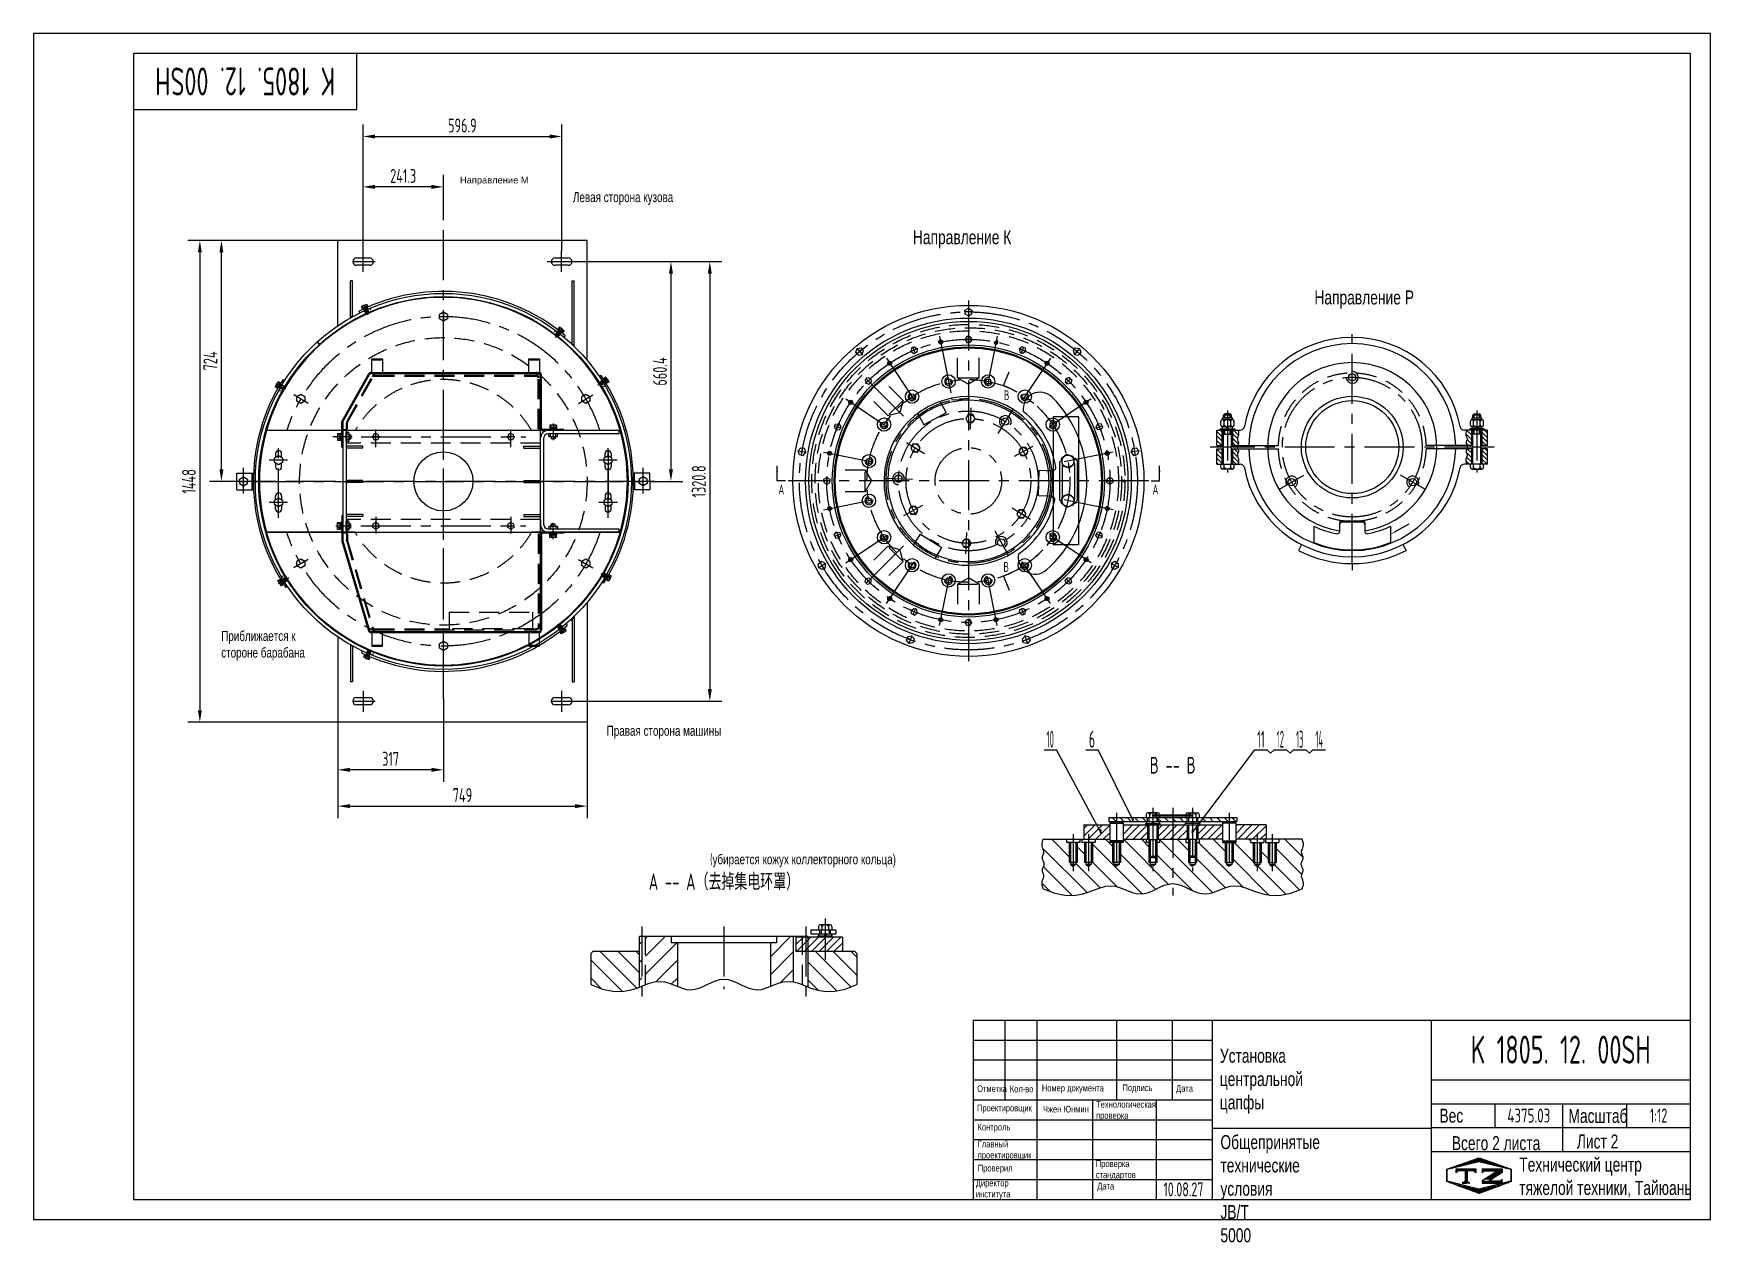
# Model space of a CAD drawing. Header units: millimetres. Extents: x 0 to 5040, y -69 to 3564.
import ezdxf
from ezdxf.enums import TextEntityAlignment as Align

# ---------------------------------------------------------------- set-up
doc = ezdxf.new("R2010")
doc.units = ezdxf.units.MM
doc.header["$LTSCALE"] = 120
for name, pattern in [('F', [0.75, 0.5, -0.25]), ('G', [2, 1.25, -0.25, 0.25, -0.25]), ('K', [2.5, 1.25, -0.25, 0.25, -0.25, 0.25, -0.25])]:
    doc.linetypes.add(name, pattern=pattern)
for name, color, linetype in [('01', 7, 'Continuous'), ('02', 1, 'Continuous'), ('04', 2, 'F'), ('05', 4, 'G'), ('07', 6, 'K'), ('08', 1, 'Continuous'), ('11', 3, 'Continuous'), ('THICK', 7, 'Continuous')]:
    doc.layers.add(name, color=color, linetype=linetype)
doc.styles.get("Standard").update_dxf_attribs({"font": 'isocp', "width": 0.707, "bigfont": 'intecad.shx'})
doc.dimstyles.new('INTE', dxfattribs={"dimscale": 12, "dimtxt": 3.5, "dimasz": 3, "dimexe": 3, "dimexo": 0, "dimgap": 1, "dimtad": 1, "dimdec": 3, "dimdsep": 46, "dimtxsty": 'Standard', "dimcen": 0, "dimclrd": 1, "dimclre": 1, "dimclrt": 3, "dimadec": 0, "dimazin": 0, "dimtfac": 1, "dimtdec": 3, "dimtmove": 0, "dimatfit": 0, "dimfxl": 1, "dimarcsym": 0})
pattern_1 = [(45, (565.936, 379.814), (-26.9408, 26.9408), [])]
pattern_2 = [(135, (565.936, 379.814), (-26.9408, -26.9408), [])]
pattern_3 = [(315, (2984.628, 3020.688), (6.73519, 6.73519), [])]

msp = doc.modelspace()

# ---------------------------------------------------------------- texts
at = {"layer": '01', "attachment_point": 1}
for s, insert, char_height in [('{\\fArial|b0|i0|c204|p34;\\W1;\\C3;Направление М}', (1281.6221, 3133.5033), 20), ('{\\fArial|b0|i0|c204|p34;\\C3;Левая сторона кузова}', (1621.2845, 3087.3169), 30), ('{\\fArial|b0|i0|c204|p34;\\C3;Направление К}', (2642.9737, 2972.7962), 42), ('{\\fArial|b0|i0|c204|p34;\\C3;Направление Р}', (3849.6275, 2791.8288), 42), ('{\\fArial|b0|i0|c204|p34;\\C3;Приближается к \\Pстороне барабана}', (564.0789, 1768.5287), 30), ('{\\Fisocp,intecad|c204;\\C3;(\\fArial|b0|i0|c204|p34;убирается кожух коллекторного кольца)}', (2033.6031, 1097.0648), 30), ('{\\fArial|b0|i0|c204|p34;Номер документа}', (3030.4965, 404.4954), 20), ('{\\fArial|b0|i0|c204|p34;Подпись}', (3272.8464, 405.3391), 20), ('{\\fArial|b0|i0|c204|p34;Дата}', (3434.1316, 403.6517), 20), ('{\\fArial|b0|i0|c204|p34;Отметка}', (2836.1304, 402.819), 20), ('{\\fArial|b0|i0|c204|p34;Кол-во}', (2934.0837, 401.9753), 20), ('{\\fArial|b0|i0|c204|p34;Технологическая\\Pпроверка}', (3193.5083, 355.4952), 20), ('{\\fArial|b0|i0|c204|p34;Проектировщик}', (2835.4343, 344.5929), 20), ('{\\fArial|b0|i0|c204|p34;\\C3;Чжен Юнмин}', (3033.9121, 341.1523), 20), ('{\\fArial|b0|i0|c204|p34;Вес}', (4225.4763, 332.6743), 42), ('{\\fArial|b0|i0|c204|p34;Контроль}', (2837.1232, 287.2215), 20), ('{\\fArial|b0|i0|c204|p34;Лист 2}', (4638.4001, 255.0541), 42), ('{\\fArial|b0|i0|c204|p34;Главный\\Pпроектировщик}', (2837.9682, 236.3955), 20), ('{\\fArial|b0|i0|c204|p34;Всего 2 листа}', (4262.631, 249.9919), 42), ('{\\fArial|b0|i0|c204|p34;Проверил}', (2837.9682, 163.8376), 20), ('{\\fArial|b0|i0|c204|p34;Проверка\\Pстандартов}', (3192.7262, 177.2408), 20), ('{\\fArial|b0|i0|c204|p34;Технический центр\\Pтяжелой техники, Тайюань}', (4465.3925, 185.5655), 42), ('{\\fArial|b0|i0|c204|p34;Директор\\Pинститута}', (2832.0573, 119.1216), 20)]:
    msp.add_mtext(s, dxfattribs=dict(at, insert=insert, char_height=char_height))
at = {"layer": '01', "color": 7, "linetype": 'Continuous', "char_height": 30, "attachment_point": 5}
for s, insert in [('B', (2924.7175, 2477.083)), ('A', (2247.5186, 2193.8064)), ('A', (3371.8678, 2193.8064)), ('B', (2923.2259, 1960.892))]:
    msp.add_mtext(s, dxfattribs=dict(at, insert=insert))
at = {"layer": '01', "attachment_point": 1}
for s, insert, char_height, width in [('{\\fArial|b0|i0|c204|p34;\\C3;Правая сторона машины}', (1722.6419, 1483.3621), 30, 400.679806), ('{\\fArial|b0|i0|c204|p34;\\C3;Установка центральной цапфы}', (3565.5323, 512.705), 42, 0.844411), ('{\\fArial|b0|i0|c204|p34;Масштаб}', (4613.0673, 331.8306), 42, 3.377696), ('{\\fArial|b0|i0|c204|p34;Общепринятые технические\\Pусловия \\fArial|b0|i0|c0|p34;JB/T 5000}', (3567.2058, 253.1668), 42, 0.844428), ('{\\fArial|b0|i0|c204|p34;Дата}', (3196.9483, 109.7451), 20, 1.688857)]:
    msp.add_mtext(s, dxfattribs=dict(at, insert=insert, char_height=char_height, width=width))
at = {"layer": '02', "width": 0.605172}
for p, p2 in [((3203.5926, 1158.3733), (3210.7926, 1158.3733)), ((3300.162, 1195.067), (3307.362, 1195.067)), ((3479.7291, 1157.014), (3486.9291, 1157.014))]:
    msp.add_text('●', height=12, dxfattribs=at).set_placement(p, p2, align=Align.FIT)
at = {"layer": '11', "width": 0.695541}
msp.add_text('K 1805. 12. 00SH', height=84, rotation=180, dxfattribs=at).set_placement((906.3639, 3462), (365.6361, 3462), align=Align.FIT)
at = {"layer": '11'}
for s, height, width, p, p2 in [('10', 50.91169, 0.417217, (3044.5278, 1417.6267), (3066.8478, 1417.6267)), ('6', 50.9117, 0.600695, (3171.9924, 1417.6267), (3190.3298, 1417.6267)), ('11', 50.91169, 0.515772, (3677.5777, 1417.6267), (3699.8977, 1417.6267)), ('12', 50.91169, 0.39494, (3735.9909, 1417.6267), (3758.3109, 1417.6267)), ('13', 50.91169, 0.401684, (3794.4041, 1417.6267), (3816.7241, 1417.6267)), ('14', 50.91169, 0.381223, (3852.8174, 1417.6267), (3875.1374, 1417.6267)), ('K 1805. 12. 00SH', 84, 0.695541, (4319.6361, 468), (4860.3639, 468)), ('4375.03', 42, 0.683388, (4429.5429, 291), (4558.4571, 291)), ('1:12', 42, 0.651478, (4857.8684, 291), (4910.1316, 291)), ('10.08.27', 42, 0.642055, (3396, 69), (3516, 69))]:
    msp.add_text(s, height=height, dxfattribs=dict(at, width=width)).set_placement(p, p2, align=Align.FIT)
at = {"layer": '11', "char_height": 50, "attachment_point": 5}
for s, insert in [('B -- B', (3423.8656, 1364.9165)), ('A -- A（去掉集电环罩）', (2074.901, 1014.0991))]:
    msp.add_mtext(s, dxfattribs=dict(at, insert=insert))

# ---------------------------------------------------------------- blocks, each defined once
blk = doc.blocks.new('*U7', base_point=(2312.7, 364.8))
at = {"layer": '01', "color": 7, "linetype": 'Continuous'}
for p, q in [((2566.2, 364.8), (2059.2, 364.8)), ((2059.2, 213), (2059.2, 364.8)), ((2154.2, 364.8), (2154.2, 345.8)), ((2471.2, 364.8), (2471.2, 345.8)), ((2521.2, 364.8), (2521.2, 228.8)), ((2668.7, 363.2), (2529.2, 363.2)), ((2529.2, 363.2), (2529.2, 320.2)), ((2573.5, 385.2), (2649.5, 385.2)), ((2573.5, 385.2), (2573.5, 373.2)), ((2573.5, 373.2), (2649.5, 373.2)), ((2595.5, 367.2), (2595.5, 363.2)), ((2595.5, 367.2), (2639.5, 367.2)), ((2597.5, 395.2), (2597.5, 385.2)), ((2598.5, 373.2), (2598.5, 367.2)), ((2601.5, 373.2), (2601.5, 385.2)), ((2627.5, 400.2), (2602.5, 400.2)), ((2605.5, 385.2), (2605.5, 373.2)), ((2607.5, 395.2), (2607.5, 385.2)), ((2617.5, 367.2), (2614, 373.2)), ((2617.5, 373.2), (2621, 367.2)), ((2632.5, 400.2), (2627.5, 400.2)), ((2627.5, 395.2), (2627.5, 385.2)), ((2629.5, 385.2), (2629.5, 373.2)), ((2633.5, 373.2), (2633.5, 385.2)), ((2636.5, 373.2), (2636.5, 367.2)), ((2637.5, 395.2), (2637.5, 385.2)), ((2639.5, 363.2), (2639.5, 367.2)), ((2649.5, 385.2), (2649.5, 373.2)), ((2668.7, 363.2), (2668.7, 320.2)), ((1912.7, 314.2), (1918.7, 320.2)), ((1912.7, 314.2), (1912.7, 220.9)), ((2059.2, 320.2), (1918.7, 320.2)), ((2471.2, 345.8), (2154.2, 345.8)), ((2173, 345.8), (2173, 215.3)), ((2452.4, 345.8), (2452.4, 215.3)), ((2706.7, 320.2), (2529.2, 320.2)), ((2566.2, 213), (2566.2, 320.2)), ((2706.7, 320.2), (2712.7, 314.2)), ((2712.7, 314.2), (2712.7, 220.9))]:
    blk.add_line(p, q, dxfattribs=at)
for centre, radius, start, end in [((2602.5, 395.2), 5, 0, 180), ((2617.5, 387.7), 12.5, 36.8699, 143.1301), ((2632.5, 395.2), 5, 0, 180)]:
    blk.add_arc(centre, radius, start, end, dxfattribs=at)
blk.add_point((2617.5, 373.2), dxfattribs=at)
at = {"layer": '02'}
blk.add_lwpolyline([(1912.7, 220.9), (1947.9, 207.1), (1979, 200.8), (2006.3, 200.2), (2030.4, 203.9), (2051.8, 210.2), (2070.9, 217.5), (2088.3, 224.3), (2104.4, 228.9), (2119.6, 230.2), (2134.2, 228.5), (2148.2, 224.8), (2161.7, 219.9), (2174.8, 214.6), (2187.6, 209.8), (2200.2, 206.2), (2212.7, 204.9), (2225.2, 206.3), (2237.7, 209.9), (2250.2, 215), (2262.7, 220.9), (2275.2, 226.8), (2287.7, 231.9), (2300.2, 235.5), (2312.7, 236.9), (2325.2, 235.5), (2337.7, 231.9), (2350.2, 226.8), (2362.7, 220.9), (2375.2, 215), (2387.7, 209.9), (2400.2, 206.3), (2412.7, 204.9), (2425.2, 206.2), (2437.8, 209.8), (2450.6, 214.6), (2463.7, 219.9), (2477.2, 224.8), (2491.2, 228.5), (2505.8, 230.2), (2521, 228.9), (2537.1, 224.3), (2554.5, 217.5), (2573.6, 210.2), (2595, 203.9), (2619.1, 200.2), (2646.4, 200.8), (2677.5, 207.1), (2712.7, 220.9)], dxfattribs=at)
at = {"layer": '04', "color": 2, "linetype": 'F'}
for p, q in [((2076.7, 219.8), (2076.7, 364.8)), ((2548.7, 219.8), (2548.7, 364.8)), ((2566.2, 320.2), (2566.2, 364.8))]:
    blk.add_line(p, q, dxfattribs=at)
at = {"layer": '05', "color": 4, "linetype": 'G'}
for p, q in [((2617.5, 419.3), (2617.5, 295.8)), ((2066.2, 394.8), (2066.2, 183.6)), ((2312.7, 394.8), (2312.7, 206.7)), ((2559.2, 394.8), (2559.2, 183.6))]:
    blk.add_line(p, q, dxfattribs=at)
blk = doc.blocks.new('*U1', base_point=(1573.4, 1473.3))
at = {"layer": '01', "color": 7, "linetype": 'Continuous'}
for p, q in [((1784, 1428.4), (1786.5, 1504.3)), ((1828.5, 1503), (1786.5, 1504.3)), ((1828.5, 1503), (1828.6, 1506.5)), ((1830.2, 1506.4), (1828.6, 1506.5)), ((1826, 1427), (1784, 1428.4)), ((1825.9, 1423.5), (1826, 1427)), ((1827.5, 1423.5), (1825.9, 1423.5))]:
    blk.add_line(p, q, dxfattribs=at)
for centre, radius, start, end in [((1788.9, 1688.8), 51.2, 45, 187.5203), ((1573.4, 1473.3), 356, 311.25, 45), ((1573.4, 1473.3), 266, 8.6516, 51.726), ((1830.4, 1512.4), 6, 268.125, 8.6516), ((1573.4, 1473.3), 266, 304.524, 347.5984), ((1827.3, 1417.5), 6, 347.5984, 88.125), ((1774.3, 1244.1), 51.2, 168.7297, 311.25)]:
    blk.add_arc(centre, radius, start, end, dxfattribs=at)
blk = doc.blocks.new('*U2', base_point=(1546.5, 995.9))
at = {"layer": '01', "color": 7, "linetype": 'Continuous'}
for p, q in [((1546.5, 995.9), (1546.5, 610.9)), ((1622.5, 995.9), (1546.5, 995.9)), ((1622.5, 995.9), (1622.5, 610.9)), ((1622.5, 610.9), (1546.5, 610.9))]:
    blk.add_line(p, q, dxfattribs=at)
blk = doc.blocks.new('*U4', base_point=(5552.5, 3316.7))
at = {"layer": '01', "color": 7, "linetype": 'Continuous'}
for p, q in [((5437.5, 3388.1), (5437.5, 3338.9)), ((5514.5, 3392.7), (5514.5, 3371.5)), ((5582.5, 3400.7), (5522.5, 3400.7)), ((5590.5, 3392.7), (5590.5, 3371.5)), ((5667.5, 3388.1), (5667.5, 3338.9))]:
    blk.add_line(p, q, dxfattribs=at)
at = {"layer": '01'}
for centre, radius, start, end in [((5552.5, 3625.7), 264, 244.1761, 260.1806), ((5522.5, 3392.7), 8, 90, 180), ((5582.5, 3392.7), 8, 0, 90), ((5552.5, 3625.7), 264, 279.8194, 295.8239), ((5552.5, 3625.7), 309, 248.1506, 291.8494), ((5508.5, 3371.5), 6, 260.1806, 0), ((5596.5, 3371.5), 6, 180, 279.8194)]:
    blk.add_arc(centre, radius, start, end, dxfattribs=at)
blk = doc.blocks.new('*U10', base_point=(4226.6, 2879.3))
at = {"layer": '01'}
blk.add_lwpolyline([(4240.4, 2878.9), (4233.9, 2891.1), (4220, 2891.6), (4212.7, 2879.8), (4219.3, 2867.6), (4233.1, 2867.1)], close=True, dxfattribs=at)
blk.add_circle((4226.6, 2879.3), 12, dxfattribs=at)
blk = doc.blocks.new('*U247')
at = {"layer": '01'}
for p, q in [((0, 11.7), (-10.5, 5.6)), ((-10.5, 5.6), (-10.5, 0)), ((-10.5, -5.6), (-10.5, 0)), ((10.5, 5.6), (0, 11.7)), ((10.5, 0), (10.5, 5.6)), ((10.5, 0), (10.5, -5.6)), ((0, -11.7), (-10.5, -5.6)), ((10.5, -5.6), (0, -11.7))]:
    blk.add_line(p, q, dxfattribs=at)
at = {"layer": '05'}
for p, q in [((-12.4, 0), (11.8, 0)), ((0, -13.5), (0, 13.1))]:
    blk.add_line(p, q, dxfattribs=at)
blk = doc.blocks.new('*U248')
at = {"layer": '01'}
for p, q in [((0, 10), (-9, 4.8)), ((-9, 4.8), (-9, 0)), ((-9, -4.8), (-9, 0)), ((9, 4.8), (0, 10)), ((9, 0), (9, 4.8)), ((9, 0), (9, -4.8)), ((0, -10), (-9, -4.8)), ((9, -4.8), (0, -10))]:
    blk.add_line(p, q, dxfattribs=at)
at = {"layer": '05'}
for p, q in [((-10.9, 0), (10.3, 0)), ((0, -11.8), (0, 11.4))]:
    blk.add_line(p, q, dxfattribs=at)
blk = doc.blocks.new('*D267')
at = {"layer": '08', "color": 1, "lineweight": -2}
for p, q in [((914.7, 2942), (463.9, 2942)), ((499.9, 2906), (499.9, 1530)), ((914.7, 1494), (463.9, 1494))]:
    blk.add_line(p, q, dxfattribs=at)
at = {"layer": '08', "color": 1}
for points in [[(493.9, 2906), (505.9, 2906), (499.9, 2942)], [(493.9, 1530), (505.9, 1530), (499.9, 1494)]]:
    blk.add_solid(points, dxfattribs=at)
at = {"layer": 'Defpoints', "color": 0}
for p in [(914.7, 2942), (499.9, 1494), (914.7, 1494)]:
    blk.add_point(p, dxfattribs=at)
at = {"layer": '08', "color": 3, "insert": (466.9, 2218), "char_height": 42, "attachment_point": 5, "rotation": 90}
blk.add_mtext('1448', dxfattribs=at)
blk = doc.blocks.new('werer')
at = {"layer": '01'}
for p, q in [((13546.7, 3429.2), (13546.7, 3163)), ((13546.7, 2632.4), (13546.7, 2366.1))]:
    blk.add_line(p, q, dxfattribs=at)
at = {"layer": '01', "color": 7, "linetype": 'Continuous'}
for p, q in [((13255.7, 3165.2), (13255.7, 3177.2)), ((13546.7, 3189.7), (13546.7, 3163)), ((13546.7, 2632.4), (13546.7, 2605.7))]:
    blk.add_line(p, q, dxfattribs=at)
blk.add_arc((13699.2, 2897.7), 553, 106.0078, 253.9922, dxfattribs=at)
at = {"layer": '04', "color": 2, "linetype": 'F'}
for p, q in [((13252.7, 2690.7), (13252.7, 3177.2)), ((13541.7, 3185.2), (13260.7, 3185.2)), ((13541.7, 3182.2), (13260.7, 3182.2)), ((13541.7, 3182.2), (13541.7, 3185.2)), ((13305.7, 3165.2), (13252.7, 3165.2)), ((13305.7, 2915.2), (13305.7, 3165.2)), ((13305.7, 2915.2), (13252.7, 2915.2)), ((13255.7, 2690.7), (13255.7, 2915.2)), ((13519.9, 2607.2), (13256.8, 2683.8)), ((13521.4, 2609.8), (13258.3, 2686.4)), ((13541.7, 2609.2), (13523.8, 2609.2)), ((13541.7, 2606.2), (13523.8, 2606.2)), ((13541.7, 2609.2), (13541.7, 2606.2))]:
    blk.add_line(p, q, dxfattribs=at)
at = {"layer": '04'}
blk.add_line((13255.7, 3165.2), (13255.7, 2915.2), dxfattribs=at)
at = {"layer": '04', "color": 2, "linetype": 'F'}
for centre, radius, start, end in [((13260.7, 3177.2), 8, 90, 180), ((13260.7, 3177.2), 5, 90, 180), ((13699.2, 2897.7), 306, 119.892, 240.108), ((13260.7, 2690.7), 8, 180, 240.6389), ((13260.7, 2690.7), 5, 180, 240.6389), ((13523.8, 2614.2), 8, 240.6389, 270), ((13523.8, 2614.2), 5, 240.6389, 270)]:
    blk.add_arc(centre, radius, start, end, dxfattribs=at)
at = {"layer": '05'}
for p, q in [((13699.2, 2328.5), (13699.2, 3522.5)), ((13048.1, 2897.7), (13861, 2897.7))]:
    blk.add_line(p, q, dxfattribs=at)
at = {"layer": '05', "color": 4, "linetype": 'G'}
blk.add_arc((13699.2, 2897.7), 495, 107.9436, 252.0564, dxfattribs=at)
blk = doc.blocks.new('*D268')
at = {"layer": '08', "color": 1, "lineweight": -2}
for p, q in [((1701.4, 2878.4), (2068.5, 2878.4)), ((2032.5, 2842.4), (2032.5, 1593.6)), ((1623.4, 1557.6), (2068.5, 1557.6))]:
    blk.add_line(p, q, dxfattribs=at)
at = {"layer": '08', "color": 1}
for points in [[(2026.5, 2842.4), (2038.5, 2842.4), (2032.5, 2878.4)], [(2026.5, 1593.6), (2038.5, 1593.6), (2032.5, 1557.6)]]:
    blk.add_solid(points, dxfattribs=at)
at = {"layer": 'Defpoints', "color": 0}
for p in [(1701.4, 2878.4), (1623.4, 1557.6), (2032.5, 1557.6)]:
    blk.add_point(p, dxfattribs=at)
at = {"layer": '08', "color": 3, "insert": (1999.5, 2218), "char_height": 42, "attachment_point": 5, "rotation": 90}
blk.add_mtext('1320.8', dxfattribs=at)
blk = doc.blocks.new('*D269')
at = {"layer": '08', "color": 1, "lineweight": -2}
for p, q in [((1231.7, 1566.9), (1231.7, 1315.1)), ((914.7, 1494), (914.7, 1315.1)), ((1195.7, 1351.1), (950.7, 1351.1))]:
    blk.add_line(p, q, dxfattribs=at)
at = {"layer": '08', "color": 1}
for points in [[(950.7, 1357.1), (950.7, 1345.1), (914.7, 1351.1)], [(1195.7, 1357.1), (1195.7, 1345.1), (1231.7, 1351.1)]]:
    blk.add_solid(points, dxfattribs=at)
at = {"layer": 'Defpoints', "color": 0}
for p in [(1231.7, 1566.9), (914.7, 1494), (914.7, 1351.1)]:
    blk.add_point(p, dxfattribs=at)
at = {"layer": '08', "color": 3, "insert": (1073.2, 1384.1), "char_height": 42, "attachment_point": 5}
blk.add_mtext('317', dxfattribs=at)
blk = doc.blocks.new('*D270')
at = {"layer": '08', "color": 1, "lineweight": -2}
for p, q in [((914.7, 1494), (914.7, 1206)), ((1663.7, 1494), (1663.7, 1206)), ((950.7, 1242), (1627.7, 1242))]:
    blk.add_line(p, q, dxfattribs=at)
at = {"layer": '08', "color": 1}
for points in [[(950.7, 1248), (950.7, 1236), (914.7, 1242)], [(1627.7, 1248), (1627.7, 1236), (1663.7, 1242)]]:
    blk.add_solid(points, dxfattribs=at)
at = {"layer": 'Defpoints', "color": 0}
for p in [(914.7, 1494), (1663.7, 1494), (1663.7, 1242)]:
    blk.add_point(p, dxfattribs=at)
at = {"layer": '08', "color": 3, "insert": (1289.2, 1275), "char_height": 42, "attachment_point": 5}
blk.add_mtext('749', dxfattribs=at)
blk = doc.blocks.new('*U250')
at = {"layer": '01'}
for p, q in [((-7.7, 2.6), (-7.7, 0)), ((0, 2.6), (-7.7, 2.6)), ((-7.7, 0), (0, 0)), ((0, 0), (-1.5, 2.6)), ((0, 2.6), (1.5, 0)), ((0, 2.6), (7.7, 2.6)), ((7.7, 0), (0, 0)), ((7.7, 2.6), (7.7, 0))]:
    blk.add_line(p, q, dxfattribs=at)
at = {"layer": '05'}
blk.add_line((0, 4.7), (0, -2.1), dxfattribs=at)
blk = doc.blocks.new('EWRW')
at = {"layer": '01'}
for p, q in [((5091.9, 2659.7), (5083.7, 2656.2)), ((5083.7, 2656.2), (5086.2, 2650.3)), ((5086.2, 2650.3), (5094.4, 2653.8)), ((5089.8, 2651.8), (5087.3, 2657.7)), ((5091.9, 2659.7), (5100.1, 2663.2)), ((5102.6, 2657.3), (5094.4, 2653.8)), ((5099, 2655.8), (5096.5, 2661.7)), ((5100.1, 2663.2), (5102.6, 2657.3))]:
    blk.add_line(p, q, dxfattribs=at)
at = {"layer": '04', "color": 2, "linetype": 'F'}
for p, q in [((5090.9, 2649.3), (5097.6, 2633.4)), ((5091.6, 2647.7), (5096.2, 2649.7)), ((5098.6, 2633.8), (5092.5, 2648.1)), ((5095.6, 2638.3), (5093.2, 2643.8)), ((5096.5, 2638.7), (5094.1, 2644.2)), ((5100.8, 2651.6), (5096.2, 2649.7)), ((5097.6, 2633.4), (5102.2, 2635.4)), ((5105.9, 2637), (5099.8, 2651.2)), ((5100, 2653.5), (5106.8, 2637.4)), ((5103.8, 2642), (5101.4, 2647.5)), ((5106.8, 2637.4), (5102.2, 2635.4)), ((5104.7, 2642.4), (5102.3, 2647.9))]:
    blk.add_line(p, q, dxfattribs=at)
at = {"layer": '05'}
blk.add_line((5090.7, 2662.5), (5103.6, 2632.1), dxfattribs=at)
at = {"layer": '01', "rotation": 23.61572414682393}
blk.add_blockref('*U250', (5095.4, 2651.4), dxfattribs=at)
blk = doc.blocks.new('*D271')
at = {"layer": '08', "color": 1, "lineweight": -2}
for p, q in [((990.4, 2910.6), (990.4, 3139.1)), ((1231.7, 3010.1), (1231.7, 3139.1)), ((1195.7, 3103.1), (1026.4, 3103.1))]:
    blk.add_line(p, q, dxfattribs=at)
at = {"layer": '08', "color": 1}
for points in [[(1026.4, 3109.1), (1026.4, 3097.1), (990.4, 3103.1)], [(1195.7, 3109.1), (1195.7, 3097.1), (1231.7, 3103.1)]]:
    blk.add_solid(points, dxfattribs=at)
at = {"layer": 'Defpoints', "color": 0}
for p in [(990.4, 3103.1), (1231.7, 3010.1), (990.4, 2910.6)]:
    blk.add_point(p, dxfattribs=at)
at = {"layer": '08', "color": 3, "insert": (1111, 3136.1), "char_height": 42, "attachment_point": 5}
blk.add_mtext('241.3', dxfattribs=at)
blk = doc.blocks.new('*D272')
at = {"layer": '08', "color": 1, "lineweight": -2}
for p, q in [((990.4, 2927.7), (990.4, 3290.6)), ((1587.3, 2910.6), (1587.3, 3290.6)), ((1026.4, 3254.6), (1551.3, 3254.6))]:
    blk.add_line(p, q, dxfattribs=at)
at = {"layer": '08', "color": 1}
for points in [[(1026.4, 3260.6), (1026.4, 3248.6), (990.4, 3254.6)], [(1551.3, 3260.6), (1551.3, 3248.6), (1587.3, 3254.6)]]:
    blk.add_solid(points, dxfattribs=at)
at = {"layer": 'Defpoints', "color": 0}
for p in [(1587.3, 3254.6), (990.4, 2927.7), (1587.3, 2910.6)]:
    blk.add_point(p, dxfattribs=at)
at = {"layer": '08', "color": 3, "insert": (1288.8, 3287.6), "char_height": 42, "attachment_point": 5}
blk.add_mtext('596.9', dxfattribs=at)
blk = doc.blocks.new('*D273')
at = {"layer": '08', "color": 1, "lineweight": -2}
for p, q in [((914.7, 2942), (528.7, 2942)), ((564.7, 2254), (564.7, 2906)), ((701.8, 2218), (528.7, 2218))]:
    blk.add_line(p, q, dxfattribs=at)
at = {"layer": '08', "color": 1}
for points in [[(558.7, 2906), (570.7, 2906), (564.7, 2942)], [(558.7, 2254), (570.7, 2254), (564.7, 2218)]]:
    blk.add_solid(points, dxfattribs=at)
at = {"layer": 'Defpoints', "color": 0}
for p in [(564.7, 2942), (914.7, 2942), (701.8, 2218)]:
    blk.add_point(p, dxfattribs=at)
at = {"layer": '08', "color": 3, "insert": (531.7, 2580), "char_height": 42, "attachment_point": 5, "rotation": 90}
blk.add_mtext('724', dxfattribs=at)
blk = doc.blocks.new('*U266')
at = {"layer": '01'}
for p, q in [((0, 10), (-9, 4.8)), ((-9, 4.8), (-9, 0)), ((-9, -4.8), (-9, 0)), ((9, 4.8), (0, 10)), ((9, 0), (9, 4.8)), ((9, 0), (9, -4.8)), ((0, -10), (-9, -4.8)), ((9, -4.8), (0, -10))]:
    blk.add_line(p, q, dxfattribs=at)
at = {"layer": '05'}
for p, q in [((-10.9, 0), (10.3, 0)), ((0, -11.8), (0, 11.4))]:
    blk.add_line(p, q, dxfattribs=at)
blk = doc.blocks.new('*U265')
at = {"layer": '01'}
for p, q in [((0, 10), (-9, 4.8)), ((-9, 4.8), (-9, 0)), ((-9, -4.8), (-9, 0)), ((9, 4.8), (0, 10)), ((9, 0), (9, 4.8)), ((9, 0), (9, -4.8)), ((0, -10), (-9, -4.8)), ((9, -4.8), (0, -10))]:
    blk.add_line(p, q, dxfattribs=at)
at = {"layer": '05'}
for p, q in [((-10.9, 0), (10.3, 0)), ((0, -11.8), (0, 11.4))]:
    blk.add_line(p, q, dxfattribs=at)
blk = doc.blocks.new('*D274')
at = {"layer": '08', "color": 1, "lineweight": -2}
for p, q in [((1623.4, 2878.4), (1951.7, 2878.4)), ((1915.7, 2842.4), (1915.7, 2254)), ((1852.7, 2218), (1951.7, 2218))]:
    blk.add_line(p, q, dxfattribs=at)
at = {"layer": '08', "color": 1}
for points in [[(1909.7, 2842.4), (1921.7, 2842.4), (1915.7, 2878.4)], [(1909.7, 2254), (1921.7, 2254), (1915.7, 2218)]]:
    blk.add_solid(points, dxfattribs=at)
at = {"layer": 'Defpoints', "color": 0}
for p in [(1623.4, 2878.4), (1852.7, 2218), (1915.7, 2218)]:
    blk.add_point(p, dxfattribs=at)
at = {"layer": '08', "color": 3, "insert": (1882.7, 2548.2), "char_height": 42, "attachment_point": 5, "rotation": 90}
blk.add_mtext('660.4', dxfattribs=at)
blk = doc.blocks.new('WEREW')
at = {"layer": '01', "color": 7, "linetype": 'Continuous'}
for p, q in [((10712.4, 3007.5), (10705.4, 2995.5)), ((10705.4, 2995.5), (10712.4, 2983.5)), ((10718.8, 3007.5), (10712.4, 3007.5)), ((10712.4, 2983.5), (10718.8, 2983.5)), ((10718.8, 3007.5), (10725.3, 3007.5)), ((10725.3, 2983.5), (10718.8, 2983.5)), ((10725.3, 3007.5), (10732.2, 2995.5)), ((10732.2, 2995.5), (10725.3, 2983.5))]:
    blk.add_line(p, q, dxfattribs=at)
at = {"layer": '05'}
for p, q in [((10704.9, 2995.5), (10732.7, 2995.5)), ((10718.8, 3008), (10718.8, 2982.7))]:
    blk.add_line(p, q, dxfattribs=at)
blk = doc.blocks.new('*U288', base_point=(251.96, 168.31))
at = {"layer": '01'}
for p, q in [((251.96, 168.31), (251.96, 182.31)), ((195.96, 168.31), (251.96, 168.31))]:
    blk.add_line(p, q, dxfattribs=at)
blk = doc.blocks.new('*U289')
at = {"layer": '04'}
blk.add_blockref('*U288', (0, 0), dxfattribs=at)
blk = doc.blocks.new('*U290')
at = {"layer": '01'}
for points in [[(415, 292), (25, 292)], [(25, 292), (25, 5)], [(415, 5), (415, 292)], [(25, 5), (415, 5)]]:
    blk.add_lwpolyline(points, dxfattribs=at)
at = {"layer": '02'}
for points in [[(420, 297), (0, 297)], [(0, 297), (0, 0)], [(420, 0), (420, 297)], [(0, 0), (420, 0)]]:
    blk.add_lwpolyline(points, dxfattribs=at)
blk = doc.blocks.new('*X294')
at = {"color": 0}
for p, q in [((127.06, 7.8), (132.06, 7.8)), ((127.06, 7.5), (132.06, 7.5)), ((127.06, 7.2), (127.32, 7.2)), ((127.84, 5.4), (129.64, 5.4)), ((128.3, 5.7), (130.1, 5.7)), ((128.77, 6), (130.57, 6)), ((129.23, 6.3), (131.04, 6.3)), ((129.7, 6.6), (131.51, 6.6)), ((130.16, 6.9), (131.98, 6.9)), ((130.62, 7.2), (132.06, 7.2))]:
    blk.add_line(p, q, dxfattribs=at)
blk = doc.blocks.new('*X295')
at = {"color": 0}
for p, q in [((127.06, 4.8), (132.06, 4.8)), ((127.06, 4.5), (132.06, 4.5)), ((131.84, 5.1), (132.06, 5.1))]:
    blk.add_line(p, q, dxfattribs=at)
blk = doc.blocks.new('*X293')
at = {"color": 0}
for p, q in [((122.34, 4.5), (123.72, 4.5)), ((122.82, 4.8), (123.24, 4.8))]:
    blk.add_line(p, q, dxfattribs=at)
blk = doc.blocks.new('*X292')
at = {"color": 0}
for p, q in [((120.53, 7.8), (125.53, 7.8)), ((120.53, 7.5), (125.53, 7.5)), ((120.53, 7.2), (120.79, 7.2)), ((125.27, 7.2), (125.53, 7.2))]:
    blk.add_line(p, q, dxfattribs=at)
blk = doc.blocks.new('*X291')
at = {"color": 0}
for p, q in [((120.66, 8.7), (121.92, 8.7)), ((121.52, 9), (123.12, 9)), ((122.38, 9.3), (124.32, 9.3)), ((123.24, 9.6), (125.52, 9.6)), ((124.1, 9.9), (128.52, 9.9)), ((124.97, 10.2), (127.67, 10.2)), ((125.83, 10.5), (126.82, 10.5)), ((127.02, 9.6), (129.37, 9.6)), ((128.22, 9.3), (130.22, 9.3)), ((129.42, 9), (131.07, 9)), ((130.62, 8.7), (131.92, 8.7)), ((118.22, 7.8), (118.32, 7.8)), ((118.22, 7.5), (118.27, 7.5)), ((118.22, 7.2), (118.27, 7.2)), ((118.22, 6.9), (118.27, 6.9)), ((118.22, 6.6), (118.27, 6.6)), ((118.22, 6.3), (118.27, 6.3)), ((118.22, 6), (118.27, 6)), ((118.22, 5.7), (118.27, 5.7)), ((118.22, 5.4), (118.27, 5.4)), ((118.22, 5.1), (118.27, 5.1)), ((118.22, 4.8), (118.27, 4.8)), ((118.79, 4.5), (119.42, 4.5)), ((118.94, 8.1), (119.52, 8.1)), ((119.8, 8.4), (120.72, 8.4)), ((131.82, 8.4), (132.77, 8.4)), ((133.02, 8.1), (133.62, 8.1)), ((133.12, 4.5), (133.76, 4.5)), ((134.22, 7.8), (134.32, 7.8)), ((134.27, 7.5), (134.32, 7.5)), ((134.27, 7.2), (134.32, 7.2)), ((134.27, 6.9), (134.32, 6.9)), ((134.27, 6.6), (134.32, 6.6)), ((134.27, 6.3), (134.32, 6.3)), ((134.27, 6), (134.32, 6)), ((134.27, 5.7), (134.32, 5.7)), ((134.27, 5.4), (134.32, 5.4)), ((134.27, 5.1), (134.32, 5.1)), ((134.27, 4.8), (134.32, 4.8)), ((119.61, 4.2), (120.62, 4.2)), ((120.43, 3.9), (121.82, 3.9)), ((121.26, 3.6), (123.02, 3.6)), ((122.08, 3.3), (124.22, 3.3)), ((122.91, 3), (125.42, 3)), ((123.73, 2.7), (128.89, 2.7)), ((124.55, 2.4), (128.07, 2.4)), ((125.38, 2.1), (127.26, 2.1)), ((126.2, 1.8), (126.45, 1.8)), ((127.12, 3), (129.7, 3)), ((128.32, 3.3), (130.51, 3.3)), ((129.52, 3.6), (131.32, 3.6)), ((130.72, 3.9), (132.14, 3.9)), ((131.92, 4.2), (132.95, 4.2))]:
    blk.add_line(p, q, dxfattribs=at)

# ---------------------------------------------------------------- dimensions: what is measured, and where the dimension line sits
at = {"layer": '08'}
for base, p1, p2, angle, picture, middle in [((1587.2775, 3254.5851), (990.3775, 2927.7097), (1587.2775, 2910.5958), 180, '*D272', (1288.8275, 3287.5851)), ((990.3775, 3103.0619), (1231.6775, 3010.0676), (990.3775, 2910.5958), 180, '*D271', (1111.0275, 3136.0661)), ((499.9295, 1494.0325), (914.6775, 2942.0325), (914.6775, 1494.0325), 90, '*D267', (466.9295, 2218.0325)), ((564.7327, 2942.0325), (701.7703, 2218.0325), (914.6775, 2942.0325), 90, '*D273', (531.7285, 2580.0325)), ((2032.5423, 1557.6325), (1701.4487, 2878.4325), (1623.445, 1557.6325), 90, '*D268', (1999.5382, 2218.0325)), ((1915.6656, 2218.0325), (1623.445, 2878.4325), (1852.6775, 2218.0325), 90, '*D274', (1882.6656, 2548.2325)), ((914.6775, 1351.0828), (1231.6775, 1566.8707), (914.6775, 1494.0325), 180, '*D269', (1073.1775, 1384.0828)), ((1663.6775, 1241.9545), (914.6775, 1494.0325), (1663.6775, 1494.0325), 180, '*D270', (1289.1775, 1274.9545))]:
    dim = msp.add_linear_dim(base=base, p1=p1, p2=p2, angle=angle, dimstyle='INTE', dxfattribs=at)
    dim.commit()
    dim.dimension.update_dxf_attribs({"geometry": picture, "text_midpoint": middle})

# ---------------------------------------------------------------- hatches: boundary and pattern name
at = {"layer": '01'}
h = msp.add_hatch(color=256, dxfattribs=at)
h.paths.add_polyline_path([(958.6775, 2712.7001), (952.6775, 2712.7001), (952.6775, 2709.341, -0.003042642)])
h.paths.add_polyline_path([(962.1367, 2714.5935), (958.6775, 2716.8203), (958.6775, 2712.7001, -0.001744887)])
h = msp.add_hatch(color=256, dxfattribs=at)
h.paths.add_polyline_path([(862.8687, 2632.7674), (856.8551, 2633.8109), (857.6033, 2628.0246, -0.003192162)])
h.paths.add_polyline_path([(855.6126, 2639.6961, 0.003257206), (850.1509, 2634.7608), (856.8551, 2633.8109)])
h = msp.add_hatch(color=256, dxfattribs=at)
h.paths.add_polyline_path([(1624.6775, 2629.6829), (1618.6775, 2629.6829, -0.003669332), (1624.6775, 2623.9587)])
h.paths.add_polyline_path([(1618.6775, 2636.6829), (1614.9971, 2633.1122, -0.002225872), (1618.6775, 2629.6829)])
h = msp.add_hatch(color=256, dxfattribs=at)
h.paths.add_polyline_path([(3280.1932, 2219.3679), (3275.0177, 2219.3679), (3280.1751, 2215.2357, 0.002195658)])
h.paths.add_polyline_path([(3280.1751, 2223.5001), (3275.0177, 2219.3679), (3280.1932, 2219.3679, 0.002195658)])
h.paths.add_polyline_path([(3270.1839, 2222.2939, -0.001588509), (3270.1932, 2219.3679), (3275.0177, 2219.3679)])
h.paths.add_polyline_path([(3275.0177, 2219.3679), (3270.1932, 2219.3679, -0.001588509), (3270.1839, 2216.4419)])
h = msp.add_hatch(color=256, dxfattribs=at)
h.paths.add_polyline_path([(1624.6775, 1806.3822), (1618.6775, 1806.3822, 0.003669332), (1624.6775, 1812.1064)])
h.paths.add_polyline_path([(1618.6775, 1799.3822), (1614.9971, 1802.9529, 0.002225872), (1618.6775, 1806.3822)])
h = msp.add_hatch(color=256, dxfattribs=at)
h.paths.add_polyline_path([(958.6775, 1723.365), (952.6775, 1723.365), (952.6775, 1726.7241, 0.003042642)])
h.paths.add_polyline_path([(962.1367, 1721.4716), (958.6775, 1719.2448), (958.6775, 1723.365, 0.001744887)])
at = {"layer": '11'}
h = msp.add_hatch(dxfattribs=at)
h.set_pattern_fill('ANSI31', color=256, scale=3, angle=-90, style=0)
h.set_pattern_definition(pattern_3)
h.paths.add_polyline_path([(3572.3059, 2325.8993), (3572.3059, 2371.8993), (3556.3059, 2371.8993), (3556.3059, 2325.8993)])
h = msp.add_hatch(dxfattribs=at)
h.set_pattern_fill('ANSI31', color=256, scale=3, angle=-90, style=0)
h.set_pattern_definition(pattern_3)
h.paths.add_polyline_path([(3618.6403, 2325.8993), (3619.2866, 2327.2743), (3620.0357, 2328.868), (3620.6891, 2330.4618), (3621.1513, 2332.0555), (3621.3266, 2333.6493), (3621.1533, 2335.2451), (3620.705, 2336.8534), (3620.0894, 2338.4865), (3619.4141, 2340.1571), (3618.7866, 2341.8774), (3618.3144, 2343.66), (3618.1052, 2345.5173), (3618.2666, 2347.4618), (3618.8543, 2349.5141), (3619.7169, 2351.7284), (3620.6512, 2354.1667), (3621.4541, 2356.8915), (3621.9223, 2359.9648), (3621.8525, 2363.4491), (3621.0417, 2367.4065), (3619.2866, 2371.8993), (3604.3059, 2371.8993), (3604.3059, 2325.8993)])
h = msp.add_hatch(dxfattribs=at)
h.set_pattern_fill('ANSI31', color=256, scale=3, angle=-90, style=0)
h.set_pattern_definition(pattern_3)
h.paths.add_polyline_path([(4322.3059, 2325.8993), (4322.3059, 2371.8993), (4307.3253, 2371.8993), (4305.5701, 2367.4065), (4304.7593, 2363.4491), (4304.6896, 2359.9648), (4305.1578, 2356.8915), (4305.9606, 2354.1667), (4306.8949, 2351.7284), (4307.7576, 2349.5141), (4308.3453, 2347.4618), (4308.5066, 2345.5173), (4308.2974, 2343.66), (4307.8253, 2341.8774), (4307.1978, 2340.1571), (4306.5224, 2338.4865), (4305.9068, 2336.8534), (4305.4586, 2335.2451), (4305.2853, 2333.6493), (4305.4606, 2332.0555), (4305.9228, 2330.4618), (4306.5762, 2328.868), (4307.3253, 2327.2743), (4307.9715, 2325.8993)])
h = msp.add_hatch(dxfattribs=at)
h.set_pattern_fill('ANSI31', color=256, scale=3, angle=-90, style=0)
h.set_pattern_definition(pattern_3)
h.paths.add_polyline_path([(4354.3059, 2325.8993), (4370.3059, 2325.8993), (4370.3059, 2371.8993), (4354.3059, 2371.8993)])
h = msp.add_hatch(dxfattribs=at)
h.set_pattern_fill('ANSI31', color=256, scale=3, angle=-90, style=0)
h.set_pattern_definition(pattern_3)
h.paths.add_polyline_path([(3572.3059, 2315.8993), (3556.3059, 2315.8993), (3556.3059, 2269.8993), (3572.3059, 2269.8993)])
h = msp.add_hatch(dxfattribs=at)
h.set_pattern_fill('ANSI31', color=256, scale=3, angle=-90, style=0)
h.set_pattern_definition(pattern_3)
h.paths.add_polyline_path([(3604.3059, 2269.8993), (3619.2866, 2269.8993), (3621.0417, 2274.3921), (3621.8525, 2278.3495), (3621.9223, 2281.8337), (3621.4541, 2284.9071), (3620.6512, 2287.6318), (3619.7169, 2290.0702), (3617.924, 2294.6723), (3618.394, 2298.8448), (3619.4141, 2301.6415), (3620.0894, 2303.312), (3620.705, 2304.9452), (3621.1533, 2306.5534), (3621.3266, 2308.1493), (3621.1513, 2309.743), (3620.6891, 2311.3368), (3620.0357, 2312.9305), (3618.6403, 2315.8993), (3604.3059, 2315.8993)])
h = msp.add_hatch(dxfattribs=at)
h.set_pattern_fill('ANSI31', color=256, scale=3, angle=-90, style=0)
h.set_pattern_definition(pattern_3)
h.paths.add_polyline_path([(4322.3059, 2315.8993), (4307.9715, 2315.8993), (4307.3253, 2314.5243), (4306.5762, 2312.9305), (4305.9228, 2311.3368), (4305.4606, 2309.743), (4305.2853, 2308.1493), (4305.4586, 2306.5534), (4305.9068, 2304.9452), (4306.5224, 2303.312), (4307.1978, 2301.6415), (4307.8253, 2299.9211), (4308.2974, 2298.1385), (4308.5066, 2296.2812), (4308.3453, 2294.3368), (4307.7576, 2292.2844), (4306.8949, 2290.0702), (4305.9606, 2287.6318), (4305.1578, 2284.9071), (4304.6896, 2281.8337), (4304.7593, 2278.3495), (4305.5701, 2274.3921), (4307.3253, 2269.8993), (4322.3059, 2269.8993)])
h = msp.add_hatch(dxfattribs=at)
h.set_pattern_fill('ANSI31', color=256, scale=3, angle=-90, style=0)
h.set_pattern_definition(pattern_3)
h.paths.add_polyline_path([(4354.3059, 2269.8993), (4370.3059, 2269.8993), (4370.3059, 2315.8993), (4354.3059, 2315.8993)])
h = msp.add_hatch(dxfattribs=at)
h.set_pattern_fill('ANSI31', color=256, scale=5, style=0)
h.set_pattern_definition([(45, (791.399, 716.827), (-11.22532, 11.22532), [])])
h.paths.add_polyline_path([(3234.5278, 1142.2618), (3234.5278, 1185.2618), (3170.4337, 1185.2618), (3170.4337, 1142.2618)])
h.paths.add_polyline_path([(3170.4337, 1185.2618), (3157.1395, 1185.2618), (3157.1395, 1142.2618), (3170.4337, 1142.2618)])
h.paths.add_polyline_path([(3348.4021, 1185.2618), (3274.5278, 1185.2618), (3274.5278, 1142.2618), (3348.4021, 1142.2618)])
h.paths.add_polyline_path([(3423.8656, 1142.2618), (3423.8656, 1185.2618), (3380.4021, 1185.2618), (3380.4021, 1142.2618)])
h.paths.add_polyline_path([(3423.8656, 1142.2618), (3467.3291, 1142.2618), (3467.3291, 1185.2618), (3423.8656, 1185.2618)])
h.paths.add_polyline_path([(3499.3291, 1142.2618), (3573.2034, 1142.2618), (3573.2034, 1185.2618), (3500.0462, 1185.2618), (3499.3291, 1184.3075)])
h.paths.add_polyline_path([(3677.2975, 1142.2618), (3677.2975, 1185.2618), (3613.2034, 1185.2618), (3613.2034, 1142.2618)])
h.paths.add_polyline_path([(3704.2264, 1185.2618), (3677.2975, 1185.2618), (3677.2975, 1142.2618), (3704.2264, 1142.2618)])
h.paths.add_polyline_path([(3201.8759, 1157.5528), (3213.2541, 1157.5528), (3213.2541, 1172.322), (3201.8759, 1172.322)], flags=24)
h = msp.add_hatch(dxfattribs=at)
h.set_pattern_fill('ANSI31', color=256, scale=5, angle=90, style=0)
h.set_pattern_definition([(135, (791.399, 716.827), (-11.22532, -11.22532), [])])
h.paths.add_polyline_path([(3254.5278, 1207.2618), (3254.5278, 1195.2618), (3348.4021, 1195.2618), (3348.4021, 1207.2618)])
h.paths.add_polyline_path([(3254.5278, 1195.2618), (3254.5278, 1207.2618), (3231.3656, 1207.2618), (3231.3656, 1195.2618)])
h.paths.add_polyline_path([(3423.8656, 1207.2618), (3423.8656, 1195.2618), (3467.3291, 1195.2618), (3467.3291, 1207.2618)])
h.paths.add_polyline_path([(3423.8656, 1195.2618), (3423.8656, 1207.2618), (3380.4021, 1207.2618), (3380.4021, 1195.2618)])
h.paths.add_polyline_path([(3593.2034, 1195.2618), (3593.2034, 1207.2618), (3516.5771, 1207.2618), (3507.5602, 1195.2618)])
h.paths.add_polyline_path([(3616.3656, 1195.2618), (3616.3656, 1207.2618), (3593.2034, 1207.2618), (3593.2034, 1195.2618)])
h.paths.add_polyline_path([(3298.4453, 1194.2465), (3309.8235, 1194.2465), (3309.8235, 1209.0157), (3298.4453, 1209.0157)], flags=9)
h = msp.add_hatch(dxfattribs=at)
h.set_pattern_fill('ANSI31', color=256, scale=12, angle=90, style=0)
h.set_pattern_definition([(135, (791.4, 716.827), (-26.94077, -26.94077), [])])
h.paths.add_polyline_path([(3352.4021, 1091.2618), (3352.4021, 1132.2618), (3344.4021, 1132.2618), (3344.4021, 1142.2618), (3274.5278, 1142.2618), (3274.5278, 1132.2618), (3266.5278, 1132.2618), (3266.5278, 1072.2618), (3262.5278, 1072.2618), (3262.5278, 1066.2618), (3254.5278, 1061.643), (3246.5278, 1066.2618), (3246.5278, 1072.2618), (3242.5278, 1072.2618), (3242.5278, 1132.2618), (3234.5278, 1132.2618), (3234.5278, 1142.2618), (3190.4337, 1142.2618), (3190.4337, 1132.2618), (3182.4337, 1132.2618), (3182.4337, 1072.2618), (3178.4337, 1072.2618), (3178.4337, 1066.2618), (3170.4337, 1061.643), (3162.4337, 1066.2618), (3162.4337, 1072.2618), (3158.4337, 1072.2618), (3158.4337, 1132.2618), (3150.4337, 1132.2618), (3150.4337, 1142.2618), (3144.9222, 1142.2618), (3144.9222, 1132.2618), (3136.9222, 1132.2618), (3136.9222, 1072.2618), (3132.9222, 1072.2618), (3132.9222, 1066.2618), (3124.9222, 1061.643), (3116.9222, 1066.2618), (3116.9222, 1072.2618), (3112.9222, 1072.2618), (3112.9222, 1132.2618), (3104.9222, 1132.2618), (3104.9222, 1142.2618), (3034.9222, 1142.2618), (3032.3622, 1135.7085), (3031.1795, 1129.9361), (3031.0778, 1124.8539), (3031.7607, 1120.371), (3032.9317, 1116.3966), (3034.2946, 1112.84), (3036.3264, 1107.6246), (3036.7438, 1102.5947), (3035.4633, 1097.7602), (3033.7512, 1093.5251), (3032.8533, 1091.1429), (3032.1995, 1088.7971), (3031.9467, 1086.4694), (3032.2024, 1084.1447), (3032.8765, 1081.82), (3033.8296, 1079.4953), (3036.7433, 1073.2962), (3038.3163, 1067.8719), (3036.7433, 1062.4476), (3033.8296, 1056.2485), (3032.8765, 1053.9238), (3032.2024, 1051.5991), (3031.9467, 1049.2744), (3032.1995, 1046.9467), (3032.8533, 1044.6008), (3033.7512, 1042.2186), (3035.4633, 1037.9836), (3036.7438, 1033.1491), (3036.3264, 1028.1192), (3034.2946, 1022.9038), (3032.9317, 1019.3471), (3031.7607, 1015.3728), (3031.0778, 1010.8899), (3031.1795, 1005.8077), (3032.3622, 1000.0353), (3034.9222, 993.482), (3069.1859, 980.0969), (3099.3663, 973.9133), (3125.9384, 973.3815), (3149.3769, 976.9519), (3170.1567, 983.0747), (3188.7524, 990.2003), (3205.6389, 996.7789), (3221.2909, 1001.2609), (3236.12, 1002.4915), (3250.2844, 1000.8962), (3263.8791, 997.2955), (3276.999, 992.5096), (3289.739, 987.3592), (3302.1942, 982.6645), (3314.4595, 979.2461), (3326.6298, 977.9243), (3338.7842, 979.2613), (3350.9387, 982.7861), (3363.0932, 987.7694), (3375.2477, 993.482), (3387.4022, 999.1946), (3399.5566, 1004.1779), (3411.7111, 1007.7027), (3423.8656, 1009.0397), (3423.8656, 1142.2618), (3384.4021, 1142.2618), (3384.4021, 1132.2618), (3376.4021, 1132.2618), (3376.4021, 1091.2618), (3376.4021, 1072.2618), (3372.4021, 1072.2618), (3372.4021, 1066.2618), (3364.4021, 1061.643), (3356.4021, 1066.2618), (3356.4021, 1072.2618), (3352.4021, 1072.2618)])
h.paths.add_polyline_path([(3583.8521, 997.2955), (3597.4468, 1000.8962), (3611.6112, 1002.4915), (3626.4403, 1001.2609), (3642.0923, 996.7789), (3658.9788, 990.2003), (3677.5745, 983.0747), (3698.3543, 976.9519), (3721.7928, 973.3815), (3748.3649, 973.9133), (3778.5454, 980.0969), (3812.809, 993.482), (3815.369, 1000.0353), (3816.5517, 1005.8077), (3816.6534, 1010.8899), (3815.9705, 1015.3728), (3814.7995, 1019.3471), (3813.4366, 1022.9038), (3811.4048, 1028.1192), (3810.9874, 1033.1491), (3812.2679, 1037.9836), (3813.98, 1042.2186), (3814.8779, 1044.6008), (3815.5317, 1046.9467), (3815.7846, 1049.2744), (3815.5288, 1051.5991), (3814.8547, 1053.9238), (3813.9016, 1056.2485), (3812.809, 1058.5732), (3810.988, 1062.4476), (3809.4149, 1067.8719), (3810.988, 1073.2962), (3813.9016, 1079.4953), (3814.8547, 1081.82), (3815.5288, 1084.1447), (3815.7846, 1086.4694), (3815.5317, 1088.7971), (3814.8779, 1091.1429), (3813.98, 1093.5251), (3812.2679, 1097.7602), (3810.9874, 1102.5947), (3811.4048, 1107.6246), (3813.4366, 1112.84), (3814.7995, 1116.3966), (3815.9705, 1120.371), (3816.6534, 1124.8539), (3816.5517, 1129.9361), (3815.369, 1135.7085), (3812.809, 1142.2618), (3742.809, 1142.2618), (3742.809, 1132.2618), (3734.809, 1132.2618), (3734.809, 1072.2618), (3730.809, 1072.2618), (3730.809, 1066.2618), (3722.809, 1061.643), (3714.809, 1066.2618), (3714.809, 1072.2618), (3710.809, 1072.2618), (3710.809, 1132.2618), (3702.809, 1132.2618), (3702.809, 1142.2618), (3697.2975, 1142.2618), (3697.2975, 1132.2618), (3689.2975, 1132.2618), (3689.2975, 1072.2618), (3685.2975, 1072.2618), (3685.2975, 1066.2618), (3677.2975, 1061.643), (3669.2975, 1066.2618), (3669.2975, 1072.2618), (3665.2975, 1072.2618), (3665.2975, 1132.2618), (3657.2975, 1132.2618), (3657.2975, 1142.2618), (3613.2034, 1142.2618), (3613.2034, 1132.2618), (3605.2034, 1132.2618), (3605.2034, 1072.2618), (3601.2034, 1072.2618), (3601.2034, 1066.2618), (3593.2034, 1061.643), (3585.2034, 1066.2618), (3585.2034, 1072.2618), (3581.2034, 1072.2618), (3581.2034, 1132.2618), (3573.2034, 1132.2618), (3573.2034, 1142.2618), (3503.3291, 1142.2618), (3503.3291, 1132.2618), (3495.3291, 1132.2618), (3495.3291, 1091.2618), (3495.3291, 1072.2618), (3491.3291, 1072.2618), (3491.3291, 1066.2618), (3483.3291, 1061.643), (3475.3291, 1066.2618), (3475.3291, 1072.2618), (3471.3291, 1072.2618), (3471.3291, 1091.2618), (3471.3291, 1132.2618), (3463.3291, 1132.2618), (3463.3291, 1142.2618), (3423.8656, 1142.2618), (3423.8656, 1009.0397), (3436.0201, 1007.7027), (3448.1746, 1004.1779), (3460.329, 999.1946), (3472.4835, 993.482), (3484.638, 987.7694), (3496.7925, 982.7861), (3508.947, 979.2613), (3521.1014, 977.9243), (3533.2717, 979.2461), (3545.537, 982.6645), (3557.9922, 987.3592), (3570.7322, 992.5096)])
h = msp.add_hatch(dxfattribs=at)
h.set_pattern_fill('ANSI31', color=256, scale=12, style=0)
h.set_pattern_definition(pattern_1)
h.paths.add_polyline_path([(1838.901, 704.845), (1850.4707, 709.3523), (1866.5677, 713.9616), (1881.8184, 715.2273), (1896.3854, 713.5866), (1910.3665, 709.8835), (1923.8594, 704.9616), (1935.201, 700.3765), (1935.201, 830.8481), (1916.401, 830.8481), (1916.401, 849.8481), (1838.901, 849.8481)])
h.paths.add_polyline_path([(1821.401, 698.1022), (1828.401, 700.7845), (1828.401, 849.8481), (1821.401, 849.8481)])
h = msp.add_hatch(dxfattribs=at)
h.set_pattern_fill('ANSI31', color=256, scale=12, style=0)
h.set_pattern_definition(pattern_1)
h.paths.add_polyline_path([(2283.401, 849.8481), (2233.401, 849.8481), (2233.401, 830.8481), (2214.601, 830.8481), (2214.601, 700.3765), (2225.9427, 704.9616), (2239.4355, 709.8835), (2253.4167, 713.5866), (2267.9837, 715.2273), (2283.401, 713.9478)])
h = msp.add_hatch(dxfattribs=at)
h.set_pattern_fill('ANSI31', color=256, scale=5, style=0)
h.set_pattern_definition([(45, (565.936, 379.814), (-11.22532, 11.22532), [])])
h.paths.add_polyline_path([(2310.901, 848.2481), (2291.401, 848.2481), (2291.401, 805.2481), (2310.901, 805.2481)])
h.paths.add_polyline_path([(2321.401, 848.2481), (2310.901, 848.2481), (2310.901, 805.2481), (2321.401, 805.2481)])
h.paths.add_polyline_path([(2328.401, 848.2481), (2321.401, 848.2481), (2321.401, 805.2481), (2328.401, 805.2481)])
h.paths.add_polyline_path([(2328.401, 805.2481), (2379.701, 805.2481), (2379.701, 848.2481), (2328.401, 848.2481)])
h.paths.add_polyline_path([(2430.901, 805.2481), (2430.901, 848.2481), (2379.701, 848.2481), (2379.701, 805.2481)])
h = msp.add_hatch(dxfattribs=at)
h.set_pattern_fill('ANSI31', color=256, scale=12, angle=90, style=0)
h.set_pattern_definition(pattern_2)
h.paths.add_polyline_path([(1792.6094, 688.9616), (1813.9798, 695.2585), (1821.401, 698.1022), (1821.401, 805.2481), (1680.901, 805.2481), (1674.901, 799.2481), (1674.901, 705.9616), (1710.1387, 692.196), (1741.1771, 685.8366), (1768.5046, 685.2898)])
h = msp.add_hatch(dxfattribs=at)
h.set_pattern_fill('ANSI31', color=256, scale=12, angle=90, style=0)
h.set_pattern_definition(pattern_2)
h.paths.add_polyline_path([(2328.401, 805.2481), (2328.401, 698.1022), (2335.8223, 695.2585), (2357.1927, 688.9616), (2381.2975, 685.2898), (2408.625, 685.8366), (2439.6634, 692.196), (2474.901, 705.9616), (2474.901, 799.2481), (2468.901, 805.2481)])

# ---------------------------------------------------------------- linework, layer by layer
for p, q in [((1663.6775, 2942.0325), (914.6775, 2942.0325)), ((1663.6775, 1494.0325), (914.6775, 1494.0325))]:
    msp.add_line(p, q)
for radius in [565, 555]:
    msp.add_circle((1231.6775, 2218.0325), radius)
for start, end in [(50.1488391, 116.3131609), (147.6868391, 213.8511609), (244.4838391, 310.6411609)]:
    msp.add_arc((1231.6775, 2218.0325), 571, start, end)
at = {"layer": '01', "color": 7, "linetype": 'Continuous'}
for p, q in [((914.6775, 2685.7248), (914.6775, 2942.0325)), ((1663.6775, 2582.1768), (1663.6775, 2942.0325)), ((952.6775, 2709.341), (952.6775, 2820.7001)), ((958.6775, 2820.7001), (952.6775, 2820.7001)), ((958.6775, 2712.7001), (958.6775, 2820.7001)), ((1618.6775, 2629.6829), (1618.6775, 2820.7001)), ((1618.6775, 2820.7001), (1624.6775, 2820.7001)), ((1624.6775, 2623.9587), (1624.6775, 2820.7001)), ((980.9147, 2724.3358), (978.5663, 2729.8682)), ((1231.6775, 2726.4075), (1219.6775, 2719.4799)), ((1231.6775, 2726.9517), (1231.6775, 2699.1458)), ((1243.6775, 2719.4799), (1231.6775, 2726.4075)), ((958.6775, 2712.7001), (952.6775, 2712.7001)), ((1219.6775, 2706.5852), (1219.6775, 2719.4799)), ((1231.6775, 2699.6575), (1219.6775, 2706.5852)), ((1243.6775, 2706.5852), (1231.6775, 2699.6575)), ((1243.6775, 2719.4799), (1243.6775, 2706.5852)), ((1597.5717, 2656.3959), (1593.9936, 2651.567)), ((754.3597, 2520.3448), (749.1031, 2523.2586)), ((1523.6775, 1771.5325), (1523.6775, 2537.5325)), ((1705.8858, 2536.1009), (1700.7093, 2533.0471)), ((802.995, 2478.9075), (790.995, 2471.9799)), ((790.995, 2459.0852), (790.995, 2471.9799)), ((814.995, 2471.9799), (802.995, 2478.9075)), ((814.995, 2471.9799), (814.995, 2459.0852)), ((1660.3601, 2478.9075), (1648.3601, 2471.9799)), ((1648.3601, 2459.0852), (1648.3601, 2471.9799)), ((1672.3601, 2471.9799), (1660.3601, 2478.9075)), ((1672.3601, 2471.9799), (1672.3601, 2459.0852)), ((802.995, 2452.1575), (790.995, 2459.0852)), ((814.995, 2459.0852), (802.995, 2452.1575)), ((1660.3601, 2452.1575), (1648.3601, 2459.0852)), ((1672.3601, 2459.0852), (1660.3601, 2452.1575)), ((2658.0314, 2422.4958), (2676.2441, 2388.4221)), ((2743.2701, 2424.2483), (2676.2441, 2388.4221)), ((2725.0574, 2458.3219), (2743.2701, 2424.2483)), ((2758.8932, 2464.3845), (2809.6932, 2461.8679)), ((3580.3059, 2421.1993), (3576.3059, 2417.1993)), ((3596.3059, 2421.1993), (3580.3059, 2421.1993)), ((3596.3059, 2421.1993), (3600.3059, 2417.1993)), ((4330.3059, 2421.1993), (4326.3059, 2417.1993)), ((4330.3059, 2421.1993), (4346.3059, 2421.1993)), ((4346.3059, 2421.1993), (4350.3059, 2417.1993)), ((1763.2344, 2370.5325), (700.1206, 2370.5325)), ((926.6775, 2320.5325), (926.6775, 2395.8064)), ((1549.6775, 2376.0325), (1573.6775, 2376.0325)), ((1549.6775, 2376.0325), (1549.6775, 2373.5325)), ((1571.6925, 2386.6325), (1551.6625, 2386.6325)), ((1551.6625, 2386.6325), (1551.6625, 2379.1325)), ((1571.6925, 2379.1325), (1551.6625, 2379.1325)), ((1552.4775, 2379.1325), (1552.4775, 2376.0325)), ((1555.6775, 2379.1325), (1555.6775, 2386.6325)), ((1567.6775, 2379.1325), (1567.6775, 2386.6325)), ((1570.8775, 2379.1325), (1570.8775, 2376.0325)), ((1571.6925, 2386.6325), (1571.6925, 2379.1325)), ((1573.6775, 2376.0325), (1573.6775, 2373.5325)), ((3556.3059, 2371.8993), (3626.3297, 2371.8993)), ((3556.3059, 2325.8993), (3556.3059, 2371.8993)), ((3566.3059, 2371.8993), (3566.3059, 2376.1993)), ((3566.3059, 2376.1993), (3610.3059, 2376.1993)), ((3568.3059, 2387.1993), (3568.3059, 2398.6993)), ((3572.3059, 2325.8993), (3572.3059, 2371.8993)), ((3573.3059, 2403.6993), (3573.3059, 2409.1993)), ((3603.3059, 2409.1993), (3573.3059, 2409.1993)), ((3603.3059, 2403.6993), (3573.3059, 2403.6993)), ((3573.3059, 2376.1993), (3573.3059, 2382.1993)), ((3603.3059, 2382.1993), (3573.3059, 2382.1993)), ((3600.3059, 2417.1993), (3576.3059, 2417.1993)), ((3576.3059, 2409.1993), (3576.3059, 2417.1993)), ((3576.3059, 2269.8993), (3576.3059, 2371.8993)), ((3578.3059, 2387.1993), (3578.3059, 2398.6993)), ((3588.3059, 2376.1993), (3584.8418, 2382.1993)), ((3588.3059, 2382.1993), (3591.77, 2376.1993)), ((3598.3059, 2387.1993), (3598.3059, 2398.6993)), ((3600.3059, 2409.1993), (3600.3059, 2417.1993)), ((3600.3059, 2269.8993), (3600.3059, 2371.8993)), ((3603.3059, 2403.6993), (3603.3059, 2409.1993)), ((3603.3059, 2376.1993), (3603.3059, 2382.1993)), ((3604.3059, 2325.8993), (3604.3059, 2371.8993)), ((3608.3059, 2387.1993), (3608.3059, 2398.6993)), ((3610.3059, 2376.1993), (3610.3059, 2371.8993)), ((4370.3059, 2371.8993), (4300.2822, 2371.8993)), ((4360.3059, 2376.1993), (4316.3059, 2376.1993)), ((4316.3059, 2376.1993), (4316.3059, 2371.8993)), ((4318.3059, 2387.1993), (4318.3059, 2398.6993)), ((4322.3059, 2325.8993), (4322.3059, 2371.8993)), ((4323.3059, 2409.1993), (4353.3059, 2409.1993)), ((4323.3059, 2403.6993), (4323.3059, 2409.1993)), ((4323.3059, 2403.6993), (4353.3059, 2403.6993)), ((4323.3059, 2382.1993), (4353.3059, 2382.1993)), ((4323.3059, 2376.1993), (4323.3059, 2382.1993)), ((4350.3059, 2417.1993), (4326.3059, 2417.1993)), ((4326.3059, 2409.1993), (4326.3059, 2417.1993)), ((4326.3059, 2269.8993), (4326.3059, 2371.8993)), ((4328.3059, 2387.1993), (4328.3059, 2398.6993)), ((4338.3059, 2376.1993), (4334.8418, 2382.1993)), ((4338.3059, 2382.1993), (4341.77, 2376.1993)), ((4348.3059, 2387.1993), (4348.3059, 2398.6993)), ((4350.3059, 2409.1993), (4350.3059, 2417.1993)), ((4350.3059, 2269.8993), (4350.3059, 2371.8993)), ((4353.3059, 2403.6993), (4353.3059, 2409.1993)), ((4353.3059, 2376.1993), (4353.3059, 2382.1993)), ((4354.3059, 2325.8993), (4354.3059, 2371.8993)), ((4358.3059, 2387.1993), (4358.3059, 2398.6993)), ((4360.3059, 2371.8993), (4360.3059, 2376.1993)), ((4370.3059, 2325.8993), (4370.3059, 2371.8993)), ((913.5775, 2361.5475), (921.0775, 2361.5475)), ((913.5775, 2361.5475), (913.5775, 2341.5175)), ((921.0775, 2357.5325), (913.5775, 2357.5325)), ((921.0775, 2345.5325), (913.5775, 2345.5325)), ((913.5775, 2341.5175), (921.0775, 2341.5175)), ((921.0775, 2341.5175), (921.0775, 2361.5475)), ((921.0775, 2360.7325), (924.1775, 2360.7325)), ((921.0775, 2342.3325), (924.1775, 2342.3325)), ((924.1775, 2363.5325), (926.6775, 2363.5325)), ((924.1775, 2339.5325), (924.1775, 2363.5325)), ((924.1775, 2339.5325), (926.6775, 2339.5325)), ((926.6775, 2320.5325), (929.6775, 2320.5325)), ((947.6775, 2357.5325), (953.2775, 2357.5325)), ((953.2775, 2356.3325), (947.6775, 2356.3325)), ((953.2775, 2346.7325), (947.6775, 2346.7325)), ((947.6775, 2345.5325), (953.2775, 2345.5325)), ((953.2775, 2357.5325), (953.2775, 2345.5325)), ((1533.6775, 2087.5325), (1533.6775, 2348.5325)), ((1758.6775, 2360.5325), (1545.6775, 2360.5325)), ((1548.3025, 2352.5325), (1548.3025, 2360.5325)), ((1548.3025, 2352.5325), (1575.0525, 2352.5325)), ((1553.6775, 2352.5325), (1553.6775, 2360.5325)), ((1555.6775, 2352.5325), (1555.6775, 2346.9325)), ((1555.6775, 2346.9325), (1567.6775, 2346.9325)), ((1567.6775, 2352.5325), (1567.6775, 2346.9325)), ((1569.6775, 2352.5325), (1569.6775, 2360.5325)), ((1575.0525, 2352.5325), (1575.0525, 2360.5325)), ((3556.3059, 2325.8993), (3576.3059, 2325.8993)), ((3576.3059, 2359.8993), (3600.3059, 2359.8993)), ((3600.3059, 2325.8993), (3709.3551, 2325.8993)), ((4326.3059, 2325.8993), (4217.2567, 2325.8993)), ((4350.3059, 2359.8993), (4326.3059, 2359.8993)), ((4370.3059, 2325.8993), (4350.3059, 2325.8993)), ((736.6775, 2294.9075), (724.6775, 2287.9799)), ((724.6775, 2275.0852), (724.6775, 2287.9799)), ((736.6775, 2268.1575), (724.6775, 2275.0852)), ((748.6775, 2287.9799), (736.6775, 2294.9075)), ((748.6775, 2275.0852), (736.6775, 2268.1575)), ((748.6775, 2287.9799), (748.6775, 2275.0852)), ((1726.5677, 2294.9075), (1714.5677, 2287.9799)), ((1714.5677, 2275.0852), (1714.5677, 2287.9799)), ((1726.5677, 2268.1575), (1714.5677, 2275.0852)), ((1738.5677, 2287.9799), (1726.5677, 2294.9075)), ((1738.5677, 2275.0852), (1726.5677, 2268.1575)), ((1738.5677, 2281.5325), (1738.5677, 2287.9799)), ((1738.5677, 2281.5325), (1738.5677, 2275.0852)), ((3083.7628, 2273.8587), (3083.7628, 2164.8771)), ((3090.2021, 2279.243), (3087.7873, 2278.7626)), ((3091.7628, 2271.3967), (3091.7628, 2167.3391)), ((3126.7574, 2286.5143), (3125.5103, 2286.2662)), ((3128.3181, 2272.1504), (3128.3181, 2166.5854)), ((3136.3181, 2278.668), (3136.3181, 2160.0678)), ((3556.3059, 2269.8993), (3556.3059, 2315.8993)), ((3556.3059, 2315.8993), (3576.3059, 2315.8993)), ((3556.3059, 2269.8993), (3626.3297, 2269.8993)), ((3568.3059, 2259.8993), (3568.3059, 2269.8993)), ((3572.3059, 2269.8993), (3572.3059, 2315.8993)), ((3578.3059, 2259.8993), (3578.3059, 2269.8993)), ((3598.3059, 2259.8993), (3598.3059, 2269.8993)), ((3600.3059, 2315.8993), (3709.3551, 2315.8993)), ((3604.3059, 2269.8993), (3604.3059, 2315.8993)), ((3608.3059, 2259.8993), (3608.3059, 2269.8993)), ((4326.3059, 2315.8993), (4217.2567, 2315.8993)), ((4370.3059, 2269.8993), (4300.2822, 2269.8993)), ((4318.3059, 2259.8993), (4318.3059, 2269.8993)), ((4322.3059, 2269.8993), (4322.3059, 2315.8993)), ((4328.3059, 2259.8993), (4328.3059, 2269.8993)), ((4348.3059, 2259.8993), (4348.3059, 2269.8993)), ((4370.3059, 2315.8993), (4350.3059, 2315.8993)), ((4354.3059, 2269.8993), (4354.3059, 2315.8993)), ((4358.3059, 2259.8993), (4358.3059, 2269.8993)), ((4370.3059, 2269.8993), (4370.3059, 2315.8993)), ((3598.3059, 2254.8993), (3573.3059, 2254.8993)), ((3603.3059, 2254.8993), (3598.3059, 2254.8993)), ((4323.3059, 2254.8993), (4328.3059, 2254.8993)), ((4328.3059, 2254.8993), (4353.3059, 2254.8993)), ((736.6775, 2167.9075), (724.6775, 2160.9799)), ((748.6775, 2160.9799), (736.6775, 2167.9075)), ((1726.5677, 2167.9075), (1714.5677, 2160.9799)), ((1738.5677, 2160.9799), (1726.5677, 2167.9075)), ((724.6775, 2148.0852), (724.6775, 2160.9799)), ((736.6775, 2141.1575), (724.6775, 2148.0852)), ((748.6775, 2148.0852), (736.6775, 2141.1575)), ((748.6775, 2160.9799), (748.6775, 2148.0852)), ((1714.5677, 2148.0852), (1714.5677, 2160.9799)), ((1726.5677, 2141.1575), (1714.5677, 2148.0852)), ((1738.5677, 2148.0852), (1726.5677, 2141.1575)), ((1738.5677, 2154.5325), (1738.5677, 2160.9799)), ((1738.5677, 2154.5325), (1738.5677, 2148.0852)), ((3090.2021, 2159.4929), (3087.7873, 2159.9732)), ((3126.7574, 2152.2216), (3125.5103, 2152.4696)), ((913.5775, 2074.5175), (913.5775, 2094.5475)), ((913.5775, 2094.5475), (921.0775, 2094.5475)), ((921.0775, 2090.5325), (913.5775, 2090.5325)), ((921.0775, 2078.5325), (913.5775, 2078.5325)), ((913.5775, 2074.5175), (921.0775, 2074.5175)), ((921.0775, 2074.5175), (921.0775, 2094.5475)), ((921.0775, 2093.7325), (924.1775, 2093.7325)), ((921.0775, 2075.3325), (924.1775, 2075.3325)), ((924.1775, 2096.5325), (924.1775, 2072.5325)), ((924.1775, 2096.5325), (926.6775, 2096.5325)), ((924.1775, 2072.5325), (926.6775, 2072.5325)), ((1545.6775, 2075.5325), (1758.6775, 2075.5325)), ((1548.3025, 2083.5325), (1575.0525, 2083.5325)), ((1548.3025, 2083.5325), (1548.3025, 2075.5325)), ((1553.6775, 2083.5325), (1553.6775, 2075.5325)), ((1567.6775, 2089.1325), (1555.6775, 2089.1325)), ((1555.6775, 2083.5325), (1555.6775, 2089.1325)), ((1567.6775, 2083.5325), (1567.6775, 2089.1325)), ((1569.6775, 2083.5325), (1569.6775, 2075.5325)), ((1575.0525, 2083.5325), (1575.0525, 2075.5325)), ((3925.3059, 2092.8993), (3925.3059, 2069.7579)), ((3995.3059, 2098.8993), (3931.3059, 2098.8993)), ((4001.3059, 2092.8993), (4001.3059, 2069.7579)), ((700.1206, 2065.5325), (1763.2344, 2065.5325)), ((1549.6775, 2060.0325), (1549.6775, 2062.5325)), ((1549.6775, 2060.0325), (1573.6775, 2060.0325)), ((1551.6625, 2049.4325), (1551.6625, 2056.9325)), ((1551.6625, 2056.9325), (1571.6925, 2056.9325)), ((1571.6925, 2049.4325), (1551.6625, 2049.4325)), ((1552.4775, 2056.9325), (1552.4775, 2060.0325)), ((1555.6775, 2056.9325), (1555.6775, 2049.4325)), ((1567.6775, 2056.9325), (1567.6775, 2049.4325)), ((1570.8775, 2056.9325), (1570.8775, 2060.0325)), ((1571.6925, 2049.4325), (1571.6925, 2056.9325)), ((1573.6775, 2060.0325), (1573.6775, 2062.5325)), ((2645.0709, 2026.5941), (2665.4731, 2059.4036)), ((2665.4731, 2059.4036), (2730.0125, 2019.2705)), ((2709.6102, 1986.461), (2730.0125, 2019.2705)), ((3810.8059, 2028.2497), (3801.5635, 2010.5134)), ((4115.8059, 2028.2497), (4125.0483, 2010.5134)), ((802.995, 1983.9075), (790.995, 1976.9799)), ((790.995, 1964.0852), (790.995, 1976.9799)), ((814.995, 1976.9799), (802.995, 1983.9075)), ((814.995, 1976.9799), (814.995, 1964.0852)), ((1660.3601, 1983.9075), (1648.3601, 1976.9799)), ((1648.3601, 1964.0852), (1648.3601, 1976.9799)), ((1672.3601, 1976.9799), (1660.3601, 1983.9075)), ((1672.3601, 1976.9799), (1672.3601, 1964.0852)), ((802.995, 1957.1575), (790.995, 1964.0852)), ((814.995, 1964.0852), (802.995, 1957.1575)), ((1660.3601, 1957.1575), (1648.3601, 1964.0852)), ((1672.3601, 1964.0852), (1660.3601, 1957.1575)), ((1708.9953, 1915.7203), (1714.2519, 1912.8065)), ((757.4692, 1899.9642), (762.6457, 1903.018)), ((1663.6775, 1853.8883), (1663.6775, 1494.0325)), ((1599.9366, 1789.5348), (1603.581, 1784.7557)), ((1618.6775, 1806.3822), (1618.6775, 1615.365)), ((1624.6775, 1812.1064), (1624.6775, 1615.365)), ((914.6775, 1750.3403), (914.6775, 1494.0325)), ((952.6775, 1726.7241), (952.6775, 1615.365)), ((958.6775, 1723.365), (952.6775, 1723.365)), ((958.6775, 1723.365), (958.6775, 1615.365)), ((1231.6775, 1736.4075), (1219.6775, 1729.4799)), ((1219.6775, 1716.5852), (1219.6775, 1729.4799)), ((1231.6775, 1709.6575), (1219.6775, 1716.5852)), ((1243.6775, 1729.4799), (1231.6775, 1736.4075)), ((1243.6775, 1716.5852), (1231.6775, 1709.6575)), ((1243.6775, 1729.4799), (1243.6775, 1716.5852)), ((987.9815, 1708.2902), (985.7103, 1702.7257)), ((958.6775, 1615.365), (952.6775, 1615.365)), ((1618.6775, 1615.365), (1624.6775, 1615.365)), ((3344.4021, 1217.2618), (3344.4021, 1207.2618)), ((3374.4021, 1222.2618), (3349.4021, 1222.2618)), ((3354.4021, 1217.2618), (3354.4021, 1207.2618)), ((3364.4021, 1215.7618), (3483.3291, 1215.7618)), ((3483.3291, 1211.7618), (3364.4021, 1211.7618)), ((3379.4021, 1222.2618), (3374.4021, 1222.2618)), ((3374.4021, 1217.2618), (3374.4021, 1215.7618)), ((3374.4021, 1211.7618), (3374.4021, 1207.2618)), ((3384.4021, 1217.2618), (3384.4021, 1215.7618)), ((3384.4021, 1211.7618), (3384.4021, 1207.2618)), ((3463.3291, 1217.2618), (3463.3291, 1215.7618)), ((3463.3291, 1211.7618), (3463.3291, 1207.2618)), ((3468.3291, 1222.2618), (3473.3291, 1222.2618)), ((3473.3291, 1222.2618), (3498.3291, 1222.2618)), ((3473.3291, 1217.2618), (3473.3291, 1215.7618)), ((3473.3291, 1211.7618), (3473.3291, 1207.2618)), ((3493.3291, 1217.2618), (3493.3291, 1207.2618)), ((3503.3291, 1217.2618), (3503.3291, 1207.2618)), ((3157.1395, 1185.2618), (3234.5278, 1185.2618)), ((3157.1395, 1185.2618), (3157.1395, 1142.2618)), ((3231.3656, 1207.2618), (3616.3656, 1207.2618)), ((3231.3656, 1207.2618), (3231.3656, 1195.2618)), ((3231.3656, 1195.2618), (3616.3656, 1195.2618)), ((3234.5278, 1190.2618), (3238.5278, 1194.2618)), ((3234.5278, 1190.2618), (3274.5278, 1190.2618)), ((3234.5278, 1190.2618), (3234.5278, 1132.2618)), ((3238.5278, 1194.2618), (3270.5278, 1194.2618)), ((3270.5278, 1194.2618), (3274.5278, 1190.2618)), ((3274.5278, 1190.2618), (3274.5278, 1132.2618)), ((3274.5278, 1185.2618), (3573.2034, 1185.2618)), ((3342.4021, 1189.2618), (3386.4021, 1189.2618)), ((3342.4021, 1189.2618), (3342.4021, 1185.2618)), ((3345.4021, 1195.2618), (3345.4021, 1189.2618)), ((3348.4021, 1195.2618), (3348.4021, 1207.2618)), ((3348.4021, 1185.2618), (3348.4021, 1142.2618)), ((3352.4021, 1207.2618), (3352.4021, 1195.2618)), ((3352.4021, 1185.2618), (3352.4021, 1091.2618)), ((3364.4021, 1189.2618), (3360.938, 1195.2618)), ((3364.4021, 1195.2618), (3367.8662, 1189.2618)), ((3376.4021, 1207.2618), (3376.4021, 1195.2618)), ((3376.4021, 1185.2618), (3376.4021, 1091.2618)), ((3380.4021, 1195.2618), (3380.4021, 1207.2618)), ((3380.4021, 1185.2618), (3380.4021, 1142.2618)), ((3383.4021, 1195.2618), (3383.4021, 1189.2618)), ((3386.4021, 1185.2618), (3386.4021, 1189.2618)), ((3505.3291, 1189.2618), (3461.3291, 1189.2618)), ((3461.3291, 1185.2618), (3461.3291, 1189.2618)), ((3464.3291, 1195.2618), (3464.3291, 1189.2618)), ((3467.3291, 1195.2618), (3467.3291, 1207.2618)), ((3467.3291, 1185.2618), (3467.3291, 1142.2618)), ((3471.3291, 1207.2618), (3471.3291, 1195.2618)), ((3471.3291, 1185.2618), (3471.3291, 1091.2618)), ((3483.3291, 1195.2618), (3479.865, 1189.2618)), ((3483.3291, 1189.2618), (3486.7932, 1195.2618)), ((3495.3291, 1207.2618), (3495.3291, 1195.2618)), ((3495.3291, 1185.2618), (3495.3291, 1091.2618)), ((3499.3291, 1195.2618), (3499.3291, 1207.2618)), ((3499.3291, 1185.2618), (3499.3291, 1142.2618)), ((3502.3291, 1195.2618), (3502.3291, 1189.2618)), ((3505.3291, 1189.2618), (3505.3291, 1185.2618)), ((3577.2034, 1194.2618), (3573.2034, 1190.2618)), ((3613.2034, 1190.2618), (3573.2034, 1190.2618)), ((3573.2034, 1190.2618), (3573.2034, 1132.2618)), ((3609.2034, 1194.2618), (3577.2034, 1194.2618)), ((3613.2034, 1190.2618), (3609.2034, 1194.2618)), ((3613.2034, 1190.2618), (3613.2034, 1132.2618)), ((3704.2264, 1185.2618), (3613.2034, 1185.2618)), ((3616.3656, 1207.2618), (3616.3656, 1195.2618)), ((3704.2264, 1185.2618), (3704.2264, 1142.2618)), ((3034.9222, 1142.2618), (3234.5278, 1142.2618)), ((3104.9222, 1142.2618), (3104.9222, 1132.2618)), ((3144.9222, 1132.2618), (3104.9222, 1132.2618)), ((3116.9222, 1132.2618), (3116.9222, 1066.2618)), ((3132.9222, 1132.2618), (3132.9222, 1066.2618)), ((3144.9222, 1142.2618), (3144.9222, 1132.2618)), ((3150.4337, 1142.2618), (3150.4337, 1132.2618)), ((3190.4337, 1132.2618), (3150.4337, 1132.2618)), ((3162.4337, 1132.2618), (3162.4337, 1066.2618)), ((3178.4337, 1132.2618), (3178.4337, 1066.2618)), ((3190.4337, 1142.2618), (3190.4337, 1132.2618)), ((3274.5278, 1137.2618), (3234.5278, 1137.2618)), ((3234.5278, 1137.2618), (3238.5278, 1133.2618)), ((3274.5278, 1132.2618), (3234.5278, 1132.2618)), ((3270.5278, 1133.2618), (3238.5278, 1133.2618)), ((3246.5278, 1132.2618), (3246.5278, 1066.2618)), ((3262.5278, 1132.2618), (3262.5278, 1066.2618)), ((3270.5278, 1133.2618), (3274.5278, 1137.2618)), ((3274.5278, 1142.2618), (3352.4021, 1142.2618)), ((3344.4021, 1142.2618), (3344.4021, 1132.2618)), ((3352.4021, 1132.2618), (3344.4021, 1132.2618)), ((3352.4021, 1141.2618), (3376.4021, 1141.2618)), ((3376.4021, 1142.2618), (3471.3291, 1142.2618)), ((3384.4021, 1132.2618), (3376.4021, 1132.2618)), ((3384.4021, 1142.2618), (3384.4021, 1132.2618)), ((3463.3291, 1142.2618), (3463.3291, 1132.2618)), ((3463.3291, 1132.2618), (3471.3291, 1132.2618)), ((3495.3291, 1141.2618), (3471.3291, 1141.2618)), ((3573.2034, 1142.2618), (3495.3291, 1142.2618)), ((3495.3291, 1132.2618), (3503.3291, 1132.2618)), ((3503.3291, 1142.2618), (3503.3291, 1132.2618)), ((3573.2034, 1137.2618), (3613.2034, 1137.2618)), ((3577.2034, 1133.2618), (3573.2034, 1137.2618)), ((3573.2034, 1132.2618), (3613.2034, 1132.2618)), ((3577.2034, 1133.2618), (3609.2034, 1133.2618)), ((3585.2034, 1132.2618), (3585.2034, 1066.2618)), ((3601.2034, 1132.2618), (3601.2034, 1066.2618)), ((3613.2034, 1137.2618), (3609.2034, 1133.2618)), ((3812.809, 1142.2618), (3613.2034, 1142.2618)), ((3657.2975, 1142.2618), (3657.2975, 1132.2618)), ((3657.2975, 1132.2618), (3697.2975, 1132.2618)), ((3669.2975, 1132.2618), (3669.2975, 1066.2618)), ((3685.2975, 1132.2618), (3685.2975, 1066.2618)), ((3697.2975, 1142.2618), (3697.2975, 1132.2618)), ((3702.809, 1142.2618), (3702.809, 1132.2618)), ((3702.809, 1132.2618), (3742.809, 1132.2618)), ((3714.809, 1132.2618), (3714.809, 1066.2618)), ((3730.809, 1132.2618), (3730.809, 1066.2618)), ((3742.809, 1142.2618), (3742.809, 1132.2618)), ((3136.9222, 1072.2618), (3112.9222, 1072.2618)), ((3132.9222, 1066.2618), (3116.9222, 1066.2618)), ((3116.9222, 1066.2618), (3124.9222, 1061.643)), ((3132.9222, 1066.2618), (3124.9222, 1061.643)), ((3182.4337, 1072.2618), (3158.4337, 1072.2618)), ((3162.4337, 1066.2618), (3170.4337, 1061.643)), ((3178.4337, 1066.2618), (3162.4337, 1066.2618)), ((3178.4337, 1066.2618), (3170.4337, 1061.643)), ((3266.5278, 1072.2618), (3242.5278, 1072.2618)), ((3262.5278, 1066.2618), (3246.5278, 1066.2618)), ((3246.5278, 1066.2618), (3254.5278, 1061.643)), ((3262.5278, 1066.2618), (3254.5278, 1061.643)), ((3352.4021, 1091.2618), (3376.4021, 1091.2618)), ((3352.4021, 1091.2618), (3356.4021, 1087.2618)), ((3376.4021, 1072.2618), (3352.4021, 1072.2618)), ((3356.4021, 1087.2618), (3372.4021, 1087.2618)), ((3356.4021, 1087.2618), (3356.4021, 1066.2618)), ((3372.4021, 1066.2618), (3356.4021, 1066.2618)), ((3356.4021, 1066.2618), (3364.4021, 1061.643)), ((3372.4021, 1066.2618), (3364.4021, 1061.643)), ((3372.4021, 1087.2618), (3376.4021, 1091.2618)), ((3372.4021, 1087.2618), (3372.4021, 1066.2618)), ((3495.3291, 1091.2618), (3471.3291, 1091.2618)), ((3475.3291, 1087.2618), (3471.3291, 1091.2618)), ((3471.3291, 1072.2618), (3495.3291, 1072.2618)), ((3491.3291, 1087.2618), (3475.3291, 1087.2618)), ((3475.3291, 1087.2618), (3475.3291, 1066.2618)), ((3475.3291, 1066.2618), (3491.3291, 1066.2618)), ((3475.3291, 1066.2618), (3483.3291, 1061.643)), ((3491.3291, 1066.2618), (3483.3291, 1061.643)), ((3495.3291, 1091.2618), (3491.3291, 1087.2618)), ((3491.3291, 1087.2618), (3491.3291, 1066.2618)), ((3581.2034, 1072.2618), (3605.2034, 1072.2618)), ((3585.2034, 1066.2618), (3601.2034, 1066.2618)), ((3585.2034, 1066.2618), (3593.2034, 1061.643)), ((3601.2034, 1066.2618), (3593.2034, 1061.643)), ((3665.2975, 1072.2618), (3689.2975, 1072.2618)), ((3669.2975, 1066.2618), (3685.2975, 1066.2618)), ((3669.2975, 1066.2618), (3677.2975, 1061.643)), ((3685.2975, 1066.2618), (3677.2975, 1061.643)), ((3710.809, 1072.2618), (3734.809, 1072.2618)), ((3714.809, 1066.2618), (3730.809, 1066.2618)), ((3714.809, 1066.2618), (3722.809, 1061.643)), ((3730.809, 1066.2618), (3722.809, 1061.643))]:
    msp.add_line(p, q, dxfattribs=at)
at = {"layer": '01'}
for p, q in [((970.3775, 2889.4325), (1010.3775, 2889.4325)), ((1567.2775, 2889.4325), (1607.2775, 2889.4325)), ((1010.3775, 2867.4325), (970.3775, 2867.4325)), ((1607.2775, 2867.4325), (1567.2775, 2867.4325)), ((958.6775, 2716.8203), (962.1367, 2714.5935)), ((856.8551, 2633.8109), (850.1509, 2634.7608)), ((856.8551, 2633.8109), (855.6126, 2639.6961)), ((856.8551, 2633.8109), (862.8687, 2632.7674)), ((856.8551, 2633.8109), (857.6033, 2628.0246)), ((1614.9971, 2633.1122), (1618.6775, 2636.6829)), ((1618.6775, 2629.6829), (1624.6775, 2629.6829)), ((1016.6775, 2545.5325), (1016.6775, 2586.5325)), ((1016.6775, 2586.5325), (1048.6775, 2586.5325)), ((1048.6775, 2586.5325), (1048.6775, 2545.5325)), ((1488.6775, 2545.5325), (1488.6775, 2586.5325)), ((1488.6775, 2586.5325), (1520.6775, 2586.5325)), ((1520.6775, 2586.5325), (1520.6775, 2545.5325)), ((927.008, 2398.082), (1006.7399, 2539.8081)), ((929.8841, 2397.2287), (1009.616, 2538.9548)), ((1014.4095, 2545.5325), (1520.6775, 2545.5325)), ((1014.4095, 2542.5325), (1518.6775, 2542.5325)), ((1526.6775, 2378.5325), (1526.6775, 2537.5325)), ((2937.8836, 2496.1828), (2914.7866, 2505.7499)), ((3033.7616, 2426.3767), (3016.0586, 2444.029)), ((966.3857, 2370.5488), (700.1206, 2370.5488)), ((929.6775, 2395.8064), (929.6775, 2040.2587)), ((941.6775, 2372.5325), (929.6775, 2372.5325)), ((939.6775, 2370.5325), (939.6775, 2065.5325)), ((941.6775, 2370.5325), (941.6775, 2372.5325)), ((1763.2344, 2370.5488), (1496.9694, 2370.5488)), ((1593.6775, 2373.5325), (1531.6775, 2373.5325)), ((1593.6775, 2370.5325), (1531.6775, 2370.5325)), ((1593.6775, 2370.5325), (1593.6775, 2373.5325)), ((1758.6775, 2370.5325), (1758.6775, 2360.5325)), ((3095.289, 2326.5796), (3085.5511, 2349.6051)), ((727.6775, 2301.5325), (727.6775, 2289.7118)), ((727.6775, 2273.3533), (727.6775, 2261.5325)), ((745.6775, 2289.7118), (745.6775, 2301.5325)), ((745.6775, 2261.5325), (745.6775, 2273.3533)), ((1717.6775, 2289.7752), (1717.6775, 2301.5325)), ((1717.6775, 2261.5325), (1717.6775, 2273.2899)), ((1735.6775, 2301.5325), (1735.6775, 2289.6484)), ((1735.6775, 2273.4167), (1735.6775, 2261.5325)), ((610.6775, 2193.0325), (610.6775, 2243.0325)), ((610.6775, 2243.0325), (661.2251, 2243.0325)), ((656.6775, 2193.0325), (656.6775, 2243.0325)), ((660.6775, 2193.0325), (660.6775, 2243.0325)), ((1852.6775, 2243.0325), (1802.13, 2243.0325)), ((1802.6775, 2218.0325), (1802.6775, 2243.0325)), ((1802.6775, 2218.0325), (1802.6775, 2193.0325)), ((1806.6775, 2218.0325), (1806.6775, 2243.0325)), ((1806.6775, 2218.0325), (1806.6775, 2193.0325)), ((1852.6775, 2218.0325), (1852.6775, 2243.0325)), ((1852.6775, 2218.0325), (1852.6775, 2193.0325)), ((2260.0318, 2219.3679), (2235.0318, 2219.3679)), ((3114.4932, 2231.8679), (3114.4932, 2206.8679)), ((3275.0177, 2219.3679), (3270.1839, 2222.2939)), ((3275.0177, 2219.3679), (3270.1839, 2216.4419)), ((3275.0177, 2219.3679), (3280.1751, 2223.5001)), ((3275.0177, 2219.3679), (3280.1751, 2215.2357)), ((3359.3547, 2219.3679), (3384.3547, 2219.3679)), ((610.6775, 2193.0325), (661.2251, 2193.0325)), ((727.6775, 2162.7118), (727.6775, 2174.5325)), ((745.6775, 2174.5325), (745.6775, 2162.7118)), ((1717.6775, 2174.5325), (1717.6775, 2162.7752)), ((1735.6775, 2162.6484), (1735.6775, 2174.5325)), ((1852.6775, 2193.0325), (1802.13, 2193.0325)), ((727.6775, 2134.5325), (727.6775, 2146.3533)), ((745.6775, 2146.3533), (745.6775, 2134.5325)), ((1717.6775, 2146.2899), (1717.6775, 2134.5325)), ((1735.6775, 2134.5325), (1735.6775, 2146.4167)), ((926.6775, 2115.5325), (926.6775, 2040.2587)), ((926.6775, 2115.5325), (929.6775, 2115.5325)), ((1758.6775, 2075.5325), (1758.6775, 2065.5325)), ((3095.289, 2112.1562), (3085.5511, 2089.1307)), ((927.008, 2037.9831), (1006.7399, 1769.257)), ((941.6775, 2062.5325), (929.6775, 2062.5325)), ((929.8841, 2038.8364), (1009.616, 1770.1103)), ((941.6775, 2065.5325), (941.6775, 2062.5325)), ((1526.6775, 2057.5325), (1526.6775, 1771.5325)), ((1593.6775, 2065.5325), (1531.6775, 2065.5325)), ((1593.6775, 2062.5325), (1531.6775, 2062.5325)), ((1593.6775, 2065.5325), (1593.6775, 2062.5325)), ((3033.7616, 2012.3591), (3016.0586, 1994.7068)), ((2937.8836, 1942.553), (2914.7866, 1932.9859)), ((1014.4095, 1766.5325), (1518.6775, 1766.5325)), ((1614.9971, 1802.9529), (1618.6775, 1799.3822)), ((1618.6775, 1806.3822), (1624.6775, 1806.3822)), ((958.6775, 1719.2448), (962.1367, 1721.4716)), ((1014.4095, 1763.5325), (1520.6775, 1763.5325)), ((1016.6775, 1763.5325), (1016.6775, 1722.5325)), ((1016.6775, 1722.5325), (1048.6775, 1722.5325)), ((1048.6775, 1722.5325), (1048.6775, 1763.5325)), ((1488.6775, 1763.5325), (1488.6775, 1722.5325)), ((1488.6775, 1722.5325), (1520.6775, 1722.5325)), ((1520.6775, 1722.5325), (1520.6775, 1763.5325)), ((970.3775, 1568.6325), (1010.3775, 1568.6325)), ((1567.2775, 1568.6325), (1607.2775, 1568.6325)), ((1010.3775, 1546.6325), (970.3775, 1546.6325)), ((1607.2775, 1546.6325), (1567.2775, 1546.6325))]:
    msp.add_line(p, q, dxfattribs=at)
for points in [[(3124.2633, 2292.5357), (3104.5817, 2299.2167), (3088.955, 2285.5124), (3093.0099, 2265.1272), (3112.6914, 2258.4462), (3128.3181, 2272.1504)], [(3124.2633, 2146.2001), (3104.5817, 2139.5191), (3088.955, 2153.2234), (3093.0099, 2173.6086), (3112.6914, 2180.2896), (3128.3181, 2166.5854)]]:
    msp.add_lwpolyline(points, close=True, dxfattribs=at)
for centre, radius in [((2809.6932, 2219.3679), 527.5), ((3108.6366, 2278.8314), 18), ((3108.6366, 2159.9044), 18)]:
    msp.add_circle(centre, radius, dxfattribs=at)
at = {"layer": '01', "color": 7, "linetype": 'Continuous'}
for centre, radius in [((2809.6932, 2219.3679), 489.5), ((2809.6932, 2219.3679), 479.5), ((2809.6932, 2219.3679), 409), ((2809.6932, 2219.3679), 403), ((2726.6823, 2636.692), 3), ((2892.7041, 2636.692), 3), ((2809.6932, 2219.3679), 400), ((2573.2981, 2573.1582), 3), ((3046.0884, 2573.1582), 3), ((2750.2297, 2518.3113), 20), ((2750.2297, 2518.3113), 8), ((2869.1567, 2518.3113), 20), ((2869.1567, 2518.3113), 8), ((3963.3059, 2530.8993), 11), ((2640.3554, 2472.7998), 20), ((2640.3554, 2472.7998), 8), ((2979.031, 2472.7998), 20), ((2979.031, 2472.7998), 8), ((3963.3059, 2320.8993), 152.75), ((2455.9029, 2455.763), 3), ((3163.4835, 2455.763), 3), ((3963.3059, 2320.8993), 139.75), ((2556.2613, 2388.7057), 20), ((2556.2613, 2388.7057), 8), ((2920.5875, 2397.7004), 11), ((3063.1252, 2388.7057), 20), ((3063.1252, 2388.7057), 8), ((1231.6775, 2218.0325), 89), ((2392.3691, 2302.3788), 3), ((2510.7499, 2278.8314), 20), ((2510.7499, 2278.8314), 8), ((3227.0174, 2302.3788), 3), ((2599.8057, 2226.2389), 11), ((3781.4406, 2215.8993), 11), ((4145.1713, 2215.8993), 11), ((2510.7499, 2159.9044), 20), ((2510.7499, 2159.9044), 8), ((2392.3691, 2136.357), 3), ((3227.0174, 2136.357), 3), ((2556.2613, 2050.0301), 20), ((3063.1252, 2050.0301), 20), ((2556.2613, 2050.0301), 8), ((2908.6865, 2034.1644), 11), ((3063.1252, 2050.0301), 8), ((2455.9029, 1982.9728), 3), ((2640.3554, 1965.936), 20), ((2640.3554, 1965.936), 8), ((2979.031, 1965.936), 20), ((2979.031, 1965.936), 8), ((3163.4835, 1982.9728), 3), ((2750.2297, 1920.4246), 20), ((2750.2297, 1920.4246), 8), ((2869.1567, 1920.4246), 20), ((2869.1567, 1920.4246), 8), ((2573.2981, 1865.5776), 3), ((3046.0884, 1865.5776), 3), ((2726.6823, 1802.0438), 3), ((2892.7041, 1802.0438), 3)]:
    msp.add_circle(centre, radius, dxfattribs=at)
for centre, radius, start, end in [((970.3775, 2878.4325), 11, 90, 270), ((1010.3775, 2878.4325), 11, 270, 90), ((1567.2775, 2878.4325), 11, 90, 270), ((1607.2775, 2878.4325), 11, 270, 90), ((1231.6775, 2218.0488), 553, 16.0078191, 163.9921809), ((3963.3059, 2320.8993), 330, 10.7537841, 169.2462159), ((3963.3059, 2320.8993), 254, 278.6041117, 261.3958883), ((1231.6775, 2218.0325), 571, 327.6868391, 33.8511609), ((2809.6932, 2219.3679), 253.5, 246.7462115, 109.5037885), ((2809.6932, 2219.3679), 253.5, 126.7462115, 229.5037885), ((2809.6932, 2219.3679), 242.5, 109.1095362, 127.1404638), ((1545.6775, 2348.5325), 22, 90, 180), ((3573.3059, 2398.6993), 5, 0, 180), ((3573.3059, 2387.1993), 5, 180, 0), ((3588.3059, 2391.1993), 12.5, 36.8698976, 143.1301024), ((3588.3059, 2394.6993), 12.5, 216.8698976, 323.1301024), ((3603.3059, 2398.6993), 5, 0, 180), ((3603.3059, 2387.1993), 5, 180, 0), ((3626.3297, 2384.8993), 13, 270, 349.2462159), ((4300.2822, 2384.8993), 13, 190.7537841, 270), ((4323.3059, 2398.6993), 5, 0, 180), ((4323.3059, 2387.1993), 5, 180, 0), ((4338.3059, 2391.1993), 12.5, 36.8698976, 143.1301024), ((4338.3059, 2394.6993), 12.5, 216.8698976, 323.1301024), ((4353.3059, 2398.6993), 5, 0, 180), ((4353.3059, 2387.1993), 5, 180, 0), ((1545.6775, 2348.5325), 12, 90, 180), ((3088.7628, 2273.8587), 5, 101.25, 180), ((3128.3181, 2278.668), 8, 0, 101.25), ((3626.3297, 2256.8993), 13, 10.7537841, 90), ((4300.2822, 2256.8993), 13, 90, 169.2462159), ((3573.3059, 2259.8993), 5, 180, 0), ((3588.3059, 2267.3993), 12.5, 216.8698976, 323.1301024), ((3603.3059, 2259.8993), 5, 180, 0), ((3963.3059, 2320.8993), 330, 190.7537841, 349.2462159), ((4323.3059, 2259.8993), 5, 180, 0), ((4338.3059, 2267.3993), 12.5, 216.8698976, 323.1301024), ((4353.3059, 2259.8993), 5, 180, 0), ((3088.7628, 2164.8771), 5, 180, 258.75), ((3128.3181, 2160.0678), 8, 258.75, 0), ((1545.6775, 2087.5325), 22, 180, 270), ((1545.6775, 2087.5325), 12, 180, 270), ((3931.3059, 2092.8993), 6, 90, 180), ((3995.3059, 2092.8993), 6, 0, 90), ((2809.6932, 2219.3679), 242.5, 229.1095362, 247.1404638), ((3963.3059, 2320.8993), 350, 242.4759296, 297.5240704), ((970.3775, 1557.6325), 11, 90, 270), ((1010.3775, 1557.6325), 11, 270, 90), ((1567.2775, 1557.6325), 11, 90, 270), ((1607.2775, 1557.6325), 11, 270, 90), ((3349.4021, 1217.2618), 5, 0, 180), ((3364.4021, 1209.7618), 12.5, 36.8698976, 143.1301024), ((3364.4021, 1213.7618), 2, 90, 270), ((3379.4021, 1217.2618), 5, 0, 180), ((3468.3291, 1217.2618), 5, 0, 180), ((3483.3291, 1209.7618), 12.5, 36.8698976, 143.1301024), ((3483.3291, 1213.7618), 2, 270, 90), ((3498.3291, 1217.2618), 5, 0, 180)]:
    msp.add_arc(centre, radius, start, end, dxfattribs=at)
at = {"layer": '01'}
for centre, radius, start, end in [((3963.3059, 2320.8993), 311, 0.9211937, 179.0788063), ((1014.4095, 2537.5325), 8, 90, 163.4742036), ((1014.4095, 2537.5325), 5, 90, 163.4742036), ((1518.6775, 2537.5325), 8, 0, 90), ((1518.6775, 2537.5325), 5, 0, 90), ((1231.6775, 2218.0325), 553, 163.9921809, 196.0078191), ((934.6775, 2395.8064), 8, 163.4742036, 180), ((934.6775, 2395.8064), 5, 163.4742036, 180), ((1531.6775, 2378.5325), 8, 180, 270), ((1531.6775, 2378.5325), 5, 180, 270), ((1231.6775, 2218.0325), 553, 343.9921809, 16.0078191), ((736.6775, 2301.5325), 9, 0, 180), ((1726.6775, 2301.5325), 9, 0, 180), ((3963.3059, 2320.8993), 311, 180.9211937, 359.0788063), ((736.6775, 2261.5325), 9, 180, 0), ((1726.6775, 2261.5325), 9, 180, 0), ((736.6775, 2174.5325), 9, 0, 180), ((1726.6775, 2174.5325), 9, 0, 180), ((736.6775, 2134.5325), 9, 180, 0), ((1726.6775, 2134.5325), 9, 180, 0), ((934.6775, 2040.2587), 8, 180, 196.5257964), ((934.6775, 2040.2587), 5, 180, 196.5257964), ((1531.6775, 2057.5325), 8, 90, 180), ((1531.6775, 2057.5325), 5, 90, 180), ((1014.4095, 1771.5325), 8, 196.5257964, 270), ((1014.4095, 1771.5325), 5, 196.5257964, 270), ((1518.6775, 1771.5325), 8, 270, 0), ((1518.6775, 1771.5325), 5, 270, 0)]:
    msp.add_arc(centre, radius, start, end, dxfattribs=at)
at = {"layer": '01', "color": 7, "linetype": 'Continuous'}
for p in [(3588.3059, 2376.1993), (4338.3059, 2376.1993), (3364.4021, 1195.2618), (3483.3291, 1195.2618)]:
    msp.add_point(p, dxfattribs=at)
at = {"layer": '02'}
for p, q in [((1008.1986, 2534.1777), (1010.6775, 2542.5325)), ((1010.6775, 2542.5325), (1018.9656, 2542.5325)), ((2914.7866, 2505.7499), (2932.0074, 2547.3245)), ((929.6775, 2396.5325), (929.6775, 2385.6882)), ((2235.0318, 2219.3679), (2235.0318, 2264.3679)), ((3384.3547, 2219.3679), (3384.3547, 2264.3679)), ((4096.5116, 2069.1464), (4134.2324, 2090.8329)), ((929.6775, 2039.5325), (929.6775, 2050.3769)), ((929.6775, 2039.5325), (933.0062, 2028.3137)), ((2914.7866, 1932.9859), (2932.0074, 1891.4113)), ((1008.1986, 1774.8874), (1010.6775, 1766.5325)), ((1010.6775, 1766.5325), (1018.9656, 1766.5325)), ((3037.0878, 1411.6267), (3074.2878, 1411.6267)), ((3207.1926, 1164.3733), (3074.2878, 1411.6267)), ((3162.5611, 1411.6267), (3199.7611, 1411.6267)), ((3303.762, 1201.067), (3199.7611, 1411.6267)), ((3483.3291, 1163.014), (3670.1377, 1411.6267)), ((3670.1377, 1411.6267), (3707.3377, 1411.6267)), ((3707.3377, 1411.6267), (3717.9443, 1401.0201)), ((3717.9443, 1401.0201), (3728.5509, 1411.6267)), ((3728.5509, 1411.6267), (3765.7509, 1411.6267)), ((3765.7509, 1411.6267), (3776.3575, 1401.0201)), ((3776.3575, 1401.0201), (3786.9641, 1411.6267)), ((3786.9641, 1411.6267), (3824.1641, 1411.6267)), ((3824.1641, 1411.6267), (3834.7708, 1401.0201)), ((3834.7708, 1401.0201), (3845.3774, 1411.6267)), ((3845.3774, 1411.6267), (3882.5774, 1411.6267))]:
    msp.add_line(p, q, dxfattribs=at)
at = {"layer": '02', "color": 1, "linetype": 'Continuous'}
for p, q in [((3580.3059, 2409.1993), (3580.3059, 2417.1993)), ((3580.3059, 2359.8993), (3580.3059, 2371.8993)), ((3596.3059, 2409.1993), (3596.3059, 2417.1993)), ((3596.3059, 2359.8993), (3596.3059, 2371.8993)), ((4330.3059, 2409.1993), (4330.3059, 2417.1993)), ((4330.3059, 2359.8993), (4330.3059, 2371.8993)), ((4346.3059, 2409.1993), (4346.3059, 2417.1993)), ((4346.3059, 2359.8993), (4346.3059, 2371.8993)), ((1556.8775, 2346.9325), (1556.8775, 2352.5325)), ((1566.4775, 2346.9325), (1566.4775, 2352.5325)), ((1556.8775, 2089.1325), (1556.8775, 2083.5325)), ((1566.4775, 2089.1325), (1566.4775, 2083.5325)), ((3112.9222, 1132.2618), (3112.9222, 1072.2618)), ((3136.9222, 1132.2618), (3136.9222, 1072.2618)), ((3158.4337, 1132.2618), (3158.4337, 1072.2618)), ((3182.4337, 1132.2618), (3182.4337, 1072.2618)), ((3242.5278, 1132.2618), (3242.5278, 1072.2618)), ((3266.5278, 1132.2618), (3266.5278, 1072.2618)), ((3356.4021, 1141.2618), (3356.4021, 1091.2618)), ((3372.4021, 1141.2618), (3372.4021, 1091.2618)), ((3475.3291, 1141.2618), (3475.3291, 1091.2618)), ((3491.3291, 1141.2618), (3491.3291, 1091.2618)), ((3581.2034, 1132.2618), (3581.2034, 1072.2618)), ((3605.2034, 1132.2618), (3605.2034, 1072.2618)), ((3665.2975, 1132.2618), (3665.2975, 1072.2618)), ((3689.2975, 1132.2618), (3689.2975, 1072.2618)), ((3710.809, 1132.2618), (3710.809, 1072.2618)), ((3734.809, 1132.2618), (3734.809, 1072.2618)), ((3352.4021, 1091.2618), (3352.4021, 1072.2618)), ((3376.4021, 1091.2618), (3376.4021, 1072.2618)), ((3471.3291, 1091.2618), (3471.3291, 1072.2618)), ((3495.3291, 1091.2618), (3495.3291, 1072.2618))]:
    msp.add_line(p, q, dxfattribs=at)
at = {"layer": '02'}
for points in [[(2932.0074, 2547.3245, 0, 4.5, 0), (2925.1191, 2530.6947, 0, 0, 0)], [(2235.0318, 2264.3679, 0, 4.5, 0), (2235.0318, 2246.3679, 0, 0, 0)], [(3384.3547, 2264.3679, 0, 4.5, 0), (3384.3547, 2246.3679, 0, 0, 0)], [(4078.3059, 2058.6796, 0, 4.8, 0), (4096.5116, 2069.1464, 4.8, 4.8, 0)], [(2932.0074, 1891.4113, 0, 4.5, 0), (2925.1191, 1908.0411, 0, 0, 0)]]:
    msp.add_lwpolyline(points, format="xyseb", dxfattribs=at)
for points in [[(3034.9222, 993.482), (3032.3622, 1000.0353), (3031.1795, 1005.8077), (3031.0778, 1010.8899), (3031.7607, 1015.3728), (3032.9317, 1019.3471), (3034.2946, 1022.9038), (3035.5528, 1026.1335), (3036.41, 1029.1272), (3036.6454, 1031.9634), (3036.3403, 1034.6725), (3035.6516, 1037.2726), (3034.7363, 1039.782), (3033.7512, 1042.2186), (3032.8533, 1044.6008), (3032.1995, 1046.9467), (3031.9467, 1049.2744), (3032.2024, 1051.5991), (3032.8765, 1053.9238), (3033.8296, 1056.2485), (3034.9222, 1058.5732), (3036.0149, 1060.8978), (3036.968, 1063.2225), (3037.6421, 1065.5472), (3037.8978, 1067.8719), (3037.6421, 1070.1966), (3036.968, 1072.5213), (3036.0149, 1074.8459), (3034.9222, 1077.1706), (3033.8296, 1079.4953), (3032.8765, 1081.82), (3032.2024, 1084.1447), (3031.9467, 1086.4694), (3032.1995, 1088.7971), (3032.8533, 1091.1429), (3033.7512, 1093.5251), (3034.7363, 1095.9618), (3035.6516, 1098.4712), (3036.3403, 1101.0713), (3036.6454, 1103.7804), (3036.41, 1106.6166), (3035.5528, 1109.6103), (3034.2946, 1112.84), (3032.9317, 1116.3966), (3031.7607, 1120.371), (3031.0778, 1124.8539), (3031.1795, 1129.9361), (3032.3622, 1135.7085), (3034.9222, 1142.2618)], [(3812.809, 993.482), (3815.369, 1000.0353), (3816.5517, 1005.8077), (3816.6534, 1010.8899), (3815.9705, 1015.3728), (3814.7995, 1019.3471), (3813.4366, 1022.9038), (3812.1784, 1026.1335), (3811.3212, 1029.1272), (3811.0858, 1031.9634), (3811.3909, 1034.6725), (3812.0796, 1037.2726), (3812.9949, 1039.782), (3813.98, 1042.2186), (3814.8779, 1044.6008), (3815.5317, 1046.9467), (3815.7846, 1049.2744), (3815.5288, 1051.5991), (3814.8547, 1053.9238), (3813.9016, 1056.2485), (3812.809, 1058.5732), (3811.7164, 1060.8978), (3810.7632, 1063.2225), (3810.0891, 1065.5472), (3809.8334, 1067.8719), (3810.0891, 1070.1966), (3810.7632, 1072.5213), (3811.7164, 1074.8459), (3812.809, 1077.1706), (3813.9016, 1079.4953), (3814.8547, 1081.82), (3815.5288, 1084.1447), (3815.7846, 1086.4694), (3815.5317, 1088.7971), (3814.8779, 1091.1429), (3813.98, 1093.5251), (3812.9949, 1095.9618), (3812.0796, 1098.4712), (3811.3909, 1101.0713), (3811.0858, 1103.7804), (3811.3212, 1106.6166), (3812.1784, 1109.6103), (3813.4366, 1112.84), (3814.7995, 1116.3966), (3815.9705, 1120.371), (3816.6534, 1124.8539), (3816.5517, 1129.9361), (3815.369, 1135.7085), (3812.809, 1142.2618)], [(3034.9222, 993.482), (3069.1859, 980.0969), (3099.3663, 973.9133), (3125.9384, 973.3815), (3149.3769, 976.9519), (3170.1567, 983.0747), (3188.7524, 990.2003), (3205.6389, 996.7789), (3221.2909, 1001.2609), (3236.12, 1002.4915), (3250.2844, 1000.8962), (3263.8791, 997.2955), (3276.999, 992.5096), (3289.739, 987.3592), (3302.1942, 982.6645), (3314.4595, 979.2461), (3326.6298, 977.9243), (3338.7842, 979.2613), (3350.9387, 982.7861), (3363.0932, 987.7694), (3375.2477, 993.482), (3387.4022, 999.1946), (3399.5566, 1004.1779), (3411.7111, 1007.7027), (3423.8656, 1009.0397), (3436.0201, 1007.7027), (3448.1746, 1004.1779), (3460.329, 999.1946), (3472.4835, 993.482), (3484.638, 987.7694), (3496.7925, 982.7861), (3508.947, 979.2613), (3521.1014, 977.9243), (3533.2717, 979.2461), (3545.537, 982.6645), (3557.9922, 987.3592), (3570.7322, 992.5096), (3583.8521, 997.2955), (3597.4468, 1000.8962), (3611.6112, 1002.4915), (3626.4403, 1001.2609), (3642.0923, 996.7789), (3658.9788, 990.2003), (3677.5745, 983.0747), (3698.3543, 976.9519), (3721.7928, 973.3815), (3748.3649, 973.9133), (3778.5454, 980.0969), (3812.809, 993.482)]]:
    msp.add_lwpolyline(points, dxfattribs=at)
at = {"layer": '02', "color": 1, "linetype": 'Continuous'}
for centre in [(2726.6823, 2636.692), (2573.2981, 2573.1582), (3046.0884, 2573.1582), (2455.9029, 2455.763), (3163.4835, 2455.763), (2392.3691, 2302.3788), (3227.0174, 2302.3788), (2392.3691, 2136.357), (3227.0174, 2136.357), (2455.9029, 1982.9728), (3163.4835, 1982.9728), (2573.2981, 1865.5776), (3046.0884, 1865.5776), (2726.6823, 1802.0438), (2892.7041, 1802.0438)]:
    msp.add_circle(centre, 6, dxfattribs=at)
for centre, radius, start, end in [((2892.7041, 2636.692), 6, 169.1539689, 78.75), ((2750.2297, 2518.3113), 12, 101.25, 10.1220575), ((2869.1567, 2518.3113), 12, 78.75, 347.6220575), ((3963.3059, 2530.8993), 18, 182.4562857, 90), ((2640.3554, 2472.7998), 12, 123.75, 32.6220575), ((2979.031, 2472.7998), 12, 147.3779425, 56.25), ((2809.6932, 2219.3679), 253.5, 109.5037885, 126.7462115), ((2809.6932, 2219.3679), 242.5, 247.1404638, 109.1095362), ((2556.2613, 2388.7057), 12, 146.25, 55.1220575), ((2809.6932, 2219.3679), 242.5, 127.1404638, 229.1095362), ((2920.5875, 2397.7004), 18, 325.6687143, 238.125), ((3063.1252, 2388.7057), 12, 213.75, 124.8779425), ((2510.7499, 2278.8314), 12, 168.75, 77.6220575), ((2599.8057, 2226.2389), 18, 358.125, 270.5812857), ((3781.4406, 2215.8993), 18, 302.4562857, 210), ((4145.1713, 2215.8993), 18, 330, 237.5437143), ((2510.7499, 2159.9044), 12, 100.1220575, 11.25), ((2556.2613, 2050.0301), 12, 122.6220575, 33.75), ((2809.6932, 2219.3679), 253.5, 229.5037885, 246.7462115), ((2908.6865, 2034.1644), 18, 298.125, 205.6687143), ((3063.1252, 2050.0301), 12, 235.1220575, 146.25), ((2640.3554, 1965.936), 12, 145.1220575, 56.25), ((2979.031, 1965.936), 12, 123.75, 34.8779425), ((2750.2297, 1920.4246), 12, 167.6220575, 78.75), ((2869.1567, 1920.4246), 12, 101.25, 12.3779425)]:
    msp.add_arc(centre, radius, start, end, dxfattribs=at)
for p in [(2758.8932, 2467.7257), (2809.6932, 2461.8679)]:
    msp.add_point(p, dxfattribs=at)
at = {"layer": '04', "color": 2, "linetype": 'F'}
for p, q in [((1013.2588, 2732.5948), (1010.9144, 2738.1178)), ((1568.0536, 2671.9887), (1564.4814, 2667.1679)), ((1574.4475, 2667.1803), (1570.875, 2662.3591)), ((1575.242, 2666.5729), (1571.6694, 2661.7515)), ((1581.5601, 2661.6621), (1577.9863, 2656.8391)), ((1582.3451, 2661.0418), (1578.7712, 2656.2186)), ((1016.6775, 2583.5325), (1048.6775, 2583.5325)), ((1488.6775, 2583.5325), (1520.6775, 2583.5325)), ((2777.1932, 2529.3679), (2777.1932, 2618.0454)), ((2842.1932, 2529.3679), (2842.1932, 2618.0454)), ((941.2052, 2397.3945), (1017.7589, 2533.4713)), ((943.8198, 2395.9235), (1020.3735, 2532.0003)), ((1024.7313, 2537.5488), (1511.1775, 2537.5488)), ((1024.7313, 2534.5488), (1511.1775, 2534.5488)), ((1516.1775, 2375.5488), (1516.1775, 2529.5488)), ((1519.1775, 2375.5488), (1519.1775, 2529.5488)), ((1708.9147, 2520.4721), (1703.7443, 2517.4218)), ((2613.4711, 2461.552), (2550.7666, 2524.2564)), ((2777.1932, 2529.3679), (2842.1932, 2529.3679)), ((2777.1932, 2529.3679), (2809.6932, 2510.604)), ((2842.1932, 2529.3679), (2809.6932, 2510.604)), ((742.7651, 2489.0411), (737.5174, 2491.95)), ((746.6937, 2496.0103), (741.4454, 2498.9195)), ((747.1918, 2496.8776), (741.9434, 2499.7868)), ((751.233, 2503.7843), (745.9829, 2506.6945)), ((751.7452, 2504.6437), (746.4948, 2507.5541)), ((1709.4495, 2519.6265), (1704.2794, 2516.5765)), ((1713.673, 2512.8297), (1708.5046, 2509.7807)), ((1714.1941, 2511.9761), (1709.0258, 2508.9271)), ((1718.3077, 2505.1145), (1713.14, 2502.0659)), ((2567.5091, 2415.59), (2504.8047, 2478.2945)), ((2613.4711, 2461.552), (2567.5091, 2415.59)), ((2567.5091, 2415.59), (2603.7582, 2425.3029)), ((2613.4711, 2461.552), (2603.7582, 2425.3029)), ((940.1775, 2375.5488), (940.1775, 2393.472)), ((943.1775, 2375.5488), (940.1775, 2375.5488)), ((941.6775, 2332.5325), (941.6775, 2370.5325)), ((943.1775, 2375.5488), (943.1775, 2393.472)), ((1516.1775, 2375.5488), (1519.1775, 2375.5488)), ((1523.6775, 2332.5325), (1523.6775, 2370.5325)), ((948.7292, 2351.5325), (938.6259, 2351.5325)), ((939.6775, 2338.1575), (939.6775, 2364.9075)), ((947.6775, 2364.9075), (939.6775, 2364.9075)), ((947.6775, 2359.5325), (939.6775, 2359.5325)), ((947.6775, 2343.5325), (939.6775, 2343.5325)), ((947.6775, 2338.1575), (939.6775, 2338.1575)), ((989.6775, 2324.0325), (939.6775, 2324.0325)), ((1523.6775, 2332.5325), (941.6775, 2332.5325)), ((947.6775, 2364.9075), (947.6775, 2338.1575)), ((989.6775, 2318.0325), (989.6775, 2324.0325)), ((1473.6775, 2324.0325), (1523.6775, 2324.0325)), ((1473.6775, 2318.0325), (1473.6775, 2324.0325)), ((3709.3551, 2325.8993), (3740.8621, 2325.8993)), ((4217.2567, 2325.8993), (4185.7497, 2325.8993)), ((989.6775, 2318.0325), (939.6775, 2318.0325)), ((1473.6775, 2318.0325), (1523.6775, 2318.0325)), ((3709.3551, 2315.8993), (3740.8621, 2315.8993)), ((4217.2567, 2315.8993), (4185.7497, 2315.8993)), ((989.6775, 2221.0325), (939.6775, 2221.0325)), ((989.6775, 2221.0325), (989.6775, 2215.0325)), ((1473.6775, 2221.0325), (1523.6775, 2221.0325)), ((1473.6775, 2221.0325), (1473.6775, 2215.0325)), ((2499.6932, 2251.8679), (2411.0157, 2251.8679)), ((2499.6932, 2186.8679), (2499.6932, 2251.8679)), ((2499.6932, 2251.8679), (2518.4571, 2219.3679)), ((2499.6932, 2186.8679), (2518.4571, 2219.3679)), ((989.6775, 2215.0325), (939.6775, 2215.0325)), ((1473.6775, 2215.0325), (1523.6775, 2215.0325)), ((2499.6932, 2186.8679), (2411.0157, 2186.8679)), ((989.6775, 2118.0325), (939.6775, 2118.0325)), ((989.6775, 2118.0325), (989.6775, 2112.0325)), ((1473.6775, 2118.0325), (1523.6775, 2118.0325)), ((1473.6775, 2118.0325), (1473.6775, 2112.0325)), ((948.7292, 2084.5325), (938.6259, 2084.5325)), ((989.6775, 2112.0325), (939.6775, 2112.0325)), ((939.6775, 2071.1575), (939.6775, 2097.9075)), ((947.6775, 2097.9075), (939.6775, 2097.9075)), ((947.6775, 2092.5325), (939.6775, 2092.5325)), ((947.6775, 2076.5325), (939.6775, 2076.5325)), ((947.6775, 2071.1575), (939.6775, 2071.1575)), ((1523.6775, 2103.5325), (941.6775, 2103.5325)), ((941.6775, 2103.5325), (941.6775, 2065.5325)), ((947.6775, 2097.9075), (947.6775, 2071.1575)), ((947.6775, 2090.5325), (953.2775, 2090.5325)), ((953.2775, 2089.3325), (947.6775, 2089.3325)), ((953.2775, 2079.7325), (947.6775, 2079.7325)), ((947.6775, 2078.5325), (953.2775, 2078.5325)), ((953.2775, 2078.5325), (953.2775, 2090.5325)), ((1473.6775, 2112.0325), (1523.6775, 2112.0325)), ((1523.6775, 2103.5325), (1523.6775, 2065.5325)), ((2567.5091, 2023.1458), (2504.8047, 1960.4413)), ((2567.5091, 2023.1458), (2603.7582, 2013.4329)), ((2613.4711, 1977.1838), (2567.5091, 2023.1458)), ((2613.4711, 1977.1838), (2550.7666, 1914.4794)), ((2613.4711, 1977.1838), (2603.7582, 2013.4329)), ((745.0474, 1930.9506), (750.2151, 1933.9992)), ((749.161, 1924.089), (754.3293, 1927.138)), ((749.6821, 1923.2354), (754.8505, 1926.2844)), ((753.9055, 1916.4386), (759.0757, 1919.4886)), ((754.4403, 1915.593), (759.6108, 1918.6433)), ((1711.6098, 1931.4214), (1716.8603, 1928.511)), ((1712.1221, 1932.2808), (1717.3722, 1929.3706)), ((1716.1633, 1939.1875), (1721.4117, 1936.2783)), ((1716.6614, 1940.0548), (1721.9097, 1937.1456)), ((2777.1932, 1909.3679), (2809.6932, 1928.1318)), ((2842.1932, 1909.3679), (2809.6932, 1928.1318)), ((2777.1932, 1909.3679), (2777.1932, 1820.6904)), ((2777.1932, 1909.3679), (2842.1932, 1909.3679)), ((2842.1932, 1909.3679), (2842.1932, 1820.6904)), ((1576.969, 1778.425), (1580.6077, 1773.6535)), ((1577.755, 1779.0435), (1581.3937, 1774.2718)), ((1584.0035, 1784.0425), (1587.6435, 1779.2692)), ((1584.7797, 1784.6738), (1588.4199, 1779.9002)), ((1016.6775, 1725.5325), (1048.6775, 1725.5325)), ((1488.6775, 1725.5325), (1520.6775, 1725.5325)), ((1003.8817, 1707.5523), (1001.6132, 1701.9944)), ((1004.7957, 1707.1455), (1002.5273, 1701.5878)), ((1012.1322, 1703.95), (1009.8645, 1698.3942)), ((1013.0523, 1703.5581), (1010.7847, 1698.0024)), ((1020.4374, 1700.482), (1018.1701, 1694.9268))]:
    msp.add_line(p, q, dxfattribs=at)
for centre, radius in [((2809.6932, 2219.3679), 470.5), ((2809.6932, 2219.3679), 460.5), ((1231.6775, 2218.0325), 432), ((2809.6932, 2219.3679), 451)]:
    msp.add_circle(centre, radius, dxfattribs=at)
for centre, radius, start, end in [((1231.6775, 2218.0488), 306, 29.891955, 150.108045), ((1024.7313, 2529.5488), 8, 90, 150.6388732), ((1024.7313, 2529.5488), 5, 90, 150.6388732), ((1511.1775, 2529.5488), 8, 0, 90), ((1511.1775, 2529.5488), 5, 0, 90), ((3963.3059, 2320.8993), 222.5, 1.287654, 178.712346), ((948.1775, 2393.472), 8, 150.6388732, 180), ((948.1775, 2393.472), 5, 150.6388732, 180), ((3963.3059, 2320.8993), 222.5, 181.287654, 358.712346)]:
    msp.add_arc(centre, radius, start, end, dxfattribs=at)
at = {"layer": '05'}
for p, q in [((1231.6775, 1622.7889), (1231.6775, 3010.0676)), ((958.3273, 2878.4325), (1026.545, 2878.4325)), ((990.3775, 2847.4349), (990.3775, 2910.5958)), ((1543.5803, 2878.4325), (1623.445, 2878.4325)), ((1587.2775, 2847.4349), (1587.2775, 2910.5958)), ((2809.6932, 2761.3679), (2809.6932, 1677.3679)), ((1244.2422, 2713.0325), (1218.8622, 2713.0325)), ((2723.1707, 2654.3462), (2730.1939, 2619.0379)), ((2896.2158, 2654.3462), (2862.2662, 2483.6701)), ((3963.3059, 1970.8993), (3963.3059, 2670.8993)), ((2816.8751, 2438.7504), (2814.781, 2374.7847)), ((2942.7663, 2433.3669), (2898.4086, 2362.0339)), ((1028.6775, 2320.4109), (1028.6775, 2374.0163)), ((1434.6775, 2320.4109), (1434.6775, 2374.0163)), ((736.6775, 2107.9539), (736.6775, 2320.2386)), ((957.3985, 2351.5325), (899.5834, 2351.5325)), ((984.5342, 2351.5325), (1479.1624, 2351.5325)), ((1726.6775, 2107.9539), (1726.6775, 2320.2386)), ((2623.2933, 2335.2788), (2677.6423, 2301.4825)), ((3003.2749, 2322.8395), (2946.832, 2292.6701)), ((763.5589, 2281.5325), (708.0738, 2281.5325)), ((630.6775, 2181.738), (630.6775, 2258.3005)), ((1832.6775, 2181.738), (1832.6775, 2258.3005)), ((3351.6932, 2219.3679), (2267.6932, 2219.3679)), ((2557.8281, 2227.6131), (2641.7832, 2224.8647)), ((3745.0675, 2194.8993), (3817.8137, 2236.8993)), ((4181.5443, 2194.8993), (4108.7982, 2236.8993)), ((763.5589, 2154.5325), (708.0738, 2154.5325)), ((2616.1115, 2115.8963), (2672.5545, 2146.0657)), ((2996.0931, 2103.457), (2941.7442, 2137.2534)), ((908.1023, 2084.5325), (953.6301, 2084.5325)), ((983.9502, 2084.5325), (1479.1624, 2084.5325)), ((1028.6775, 2111.6442), (1028.6775, 2061.6442)), ((1434.6775, 2111.6442), (1434.6775, 2061.6442)), ((2440.9364, 1972.9725), (2585.6287, 2069.6528)), ((2802.5114, 1999.9854), (2804.6054, 2063.9512)), ((2563.2978, 1850.6111), (2659.9781, 1995.3034)), ((990.3775, 1588.6302), (990.3775, 1525.4693)), ((1587.2775, 1588.6302), (1587.2775, 1525.4693)), ((958.3273, 1557.6325), (1026.545, 1557.6325)), ((1555.2273, 1557.6325), (1623.445, 1557.6325)), ((3364.4021, 1228.7618), (3364.4021, 1200.7618))]:
    msp.add_line(p, q, dxfattribs=at)
at = {"layer": '05', "color": 142, "linetype": 'G'}
for p, q in [((1005.2169, 2718.2695), (995.4509, 2741.2766)), ((1587.6665, 2676.6217), (1567.9044, 2649.9517)), ((1724.9654, 2524.1358), (1696.3758, 2507.2697)), ((757.8525, 2495.5416), (735.9922, 2507.659)), ((1561.6775, 2392.1078), (1561.6775, 2342.3227)), ((1868.194, 2218.0325), (595.1611, 2218.0325)), ((1561.6775, 2043.9573), (1561.6775, 2093.7424)), ((738.3896, 1911.9293), (766.9793, 1928.7954)), ((1705.5025, 1940.5235), (1727.3628, 1928.4061)), ((1575.2282, 1788.9535), (1589.839, 1769.7936)), ((1011.1017, 1712.0104), (1003.0358, 1692.2485))]:
    msp.add_line(p, q, dxfattribs=at)
at = {"layer": '05', "color": 4, "linetype": 'G'}
for p, q in [((2563.2978, 2588.1247), (2659.9781, 2443.4325)), ((3056.0886, 2588.1247), (2959.4084, 2443.4325)), ((825.6956, 2452.4263), (781.979, 2477.6661)), ((1637.6595, 2452.4263), (1681.3761, 2477.6661)), ((2615.0719, 2413.9892), (2515.5368, 2513.5243)), ((2440.9364, 2465.7633), (2585.6287, 2369.0831)), ((3178.45, 2465.7633), (3033.7578, 2369.0831)), ((3588.3059, 2431.1993), (3588.3059, 2244.8993)), ((4338.3059, 2431.1993), (4338.3059, 2244.8993)), ((4390.3059, 2320.8993), (3536.3059, 2320.8993)), ((1754.5191, 2281.5325), (1698.6163, 2281.5325)), ((1726.6775, 2311.4178), (1726.6775, 2127.587)), ((2374.7149, 2305.8905), (2545.3911, 2271.9409)), ((3244.6715, 2305.8905), (3073.9954, 2271.9409)), ((1755.2112, 2154.5325), (1698.6163, 2154.5325)), ((2374.7149, 2132.8453), (2545.3911, 2166.7949)), ((3244.6715, 2132.8453), (3073.9954, 2166.7949)), ((2889.6106, 2069.853), (2929.1923, 1995.8009)), ((3178.45, 1972.9725), (3033.7578, 2069.6528)), ((2615.0719, 2024.7466), (2515.5368, 1925.2115)), ((825.6956, 1983.6388), (781.979, 1958.399)), ((1637.6595, 1983.6388), (1681.3761, 1958.399)), ((3056.0886, 1850.6111), (2959.4084, 1995.3034)), ((2723.1707, 1784.3896), (2757.1202, 1955.0657)), ((2896.2158, 1784.3896), (2862.2662, 1955.0657)), ((3254.5278, 1222.2618), (3254.5278, 1046.643)), ((3364.4021, 1237.2618), (3364.4021, 1046.643)), ((3423.8656, 1236.7821), (3423.8656, 973.462)), ((3483.3291, 1237.2618), (3483.3291, 1046.643)), ((3593.2034, 1222.2618), (3593.2034, 1046.643)), ((3124.9222, 1157.2618), (3124.9222, 1046.643)), ((3170.4337, 1157.2618), (3170.4337, 1046.643)), ((3677.2975, 1157.2618), (3677.2975, 1046.643)), ((3722.809, 1157.2618), (3722.809, 1046.643))]:
    msp.add_line(p, q, dxfattribs=at)
at = {"layer": '05', "color": 142, "linetype": 'G'}
msp.add_circle((2809.6932, 2219.3679), 508, dxfattribs=at)
at = {"layer": '05', "color": 4, "linetype": 'G'}
for centre, radius in [((2809.6932, 2219.3679), 425.5), ((2809.6932, 2219.3679), 304.8), ((3963.3059, 2320.8993), 210), ((2809.6932, 2219.3679), 247.5), ((2809.6932, 2219.3679), 210), ((2809.6932, 2219.3679), 187.5)]:
    msp.add_circle(centre, radius, dxfattribs=at)
at = {"layer": '05'}
msp.add_circle((2809.6932, 2219.3679), 425.5, dxfattribs=at)
at = {"layer": '05', "color": 4, "linetype": 'G'}
msp.add_arc((1231.6775, 2218.0488), 495, 17.9436091, 162.0563909, dxfattribs=at)
at = {"layer": '07', "color": 6, "linetype": 'K'}
msp.add_circle((2809.6932, 2219.3679), 100, dxfattribs=at)
at = {"layer": '11', "color": 3, "linetype": 'Continuous'}
msp.add_line((2730.1939, 2619.0379), (2757.1202, 2483.6701), dxfattribs=at)
at = {"layer": '11'}
msp.add_line((3963.3059, 1970.8993), (3963.3059, 1950.8993), dxfattribs=at)
at = {"layer": '11', "color": 3, "linetype": 'Continuous'}
for points in [[(3619.2866, 2371.8993), (3621.0417, 2367.4065), (3621.8525, 2363.4491), (3621.9223, 2359.9648), (3621.4541, 2356.8915), (3620.6512, 2354.1667), (3619.7169, 2351.7284), (3618.8543, 2349.5141), (3618.2666, 2347.4618), (3618.1052, 2345.5173), (3618.3144, 2343.66), (3618.7866, 2341.8774), (3619.4141, 2340.1571), (3620.0894, 2338.4865), (3620.705, 2336.8534), (3621.1533, 2335.2451), (3621.3266, 2333.6493), (3621.1513, 2332.0555), (3620.6891, 2330.4618), (3620.0357, 2328.868), (3619.2866, 2327.2743), (3618.5375, 2325.6805), (3617.8841, 2324.0868), (3617.4219, 2322.493), (3617.2466, 2320.8993), (3617.4219, 2319.3055), (3617.8841, 2317.7118), (3618.5375, 2316.118), (3619.2866, 2314.5243), (3620.0357, 2312.9305), (3620.6891, 2311.3368), (3621.1513, 2309.743), (3621.3266, 2308.1493), (3621.1533, 2306.5534), (3620.705, 2304.9452), (3620.0894, 2303.312), (3619.4141, 2301.6415), (3618.7866, 2299.9211), (3618.3144, 2298.1385), (3618.1052, 2296.2812), (3618.2666, 2294.3368), (3618.8543, 2292.2844), (3619.7169, 2290.0702), (3620.6512, 2287.6318), (3621.4541, 2284.9071), (3621.9223, 2281.8337), (3621.8525, 2278.3495), (3621.0417, 2274.3921), (3619.2866, 2269.8993)], [(4307.3253, 2371.8993), (4305.5701, 2367.4065), (4304.7593, 2363.4491), (4304.6896, 2359.9648), (4305.1578, 2356.8915), (4305.9606, 2354.1667), (4306.8949, 2351.7284), (4307.7576, 2349.5141), (4308.3453, 2347.4618), (4308.5066, 2345.5173), (4308.2974, 2343.66), (4307.8253, 2341.8774), (4307.1978, 2340.1571), (4306.5224, 2338.4865), (4305.9068, 2336.8534), (4305.4586, 2335.2451), (4305.2853, 2333.6493), (4305.4606, 2332.0555), (4305.9228, 2330.4618), (4306.5762, 2328.868), (4307.3253, 2327.2743), (4308.0743, 2325.6805), (4308.7278, 2324.0868), (4309.1899, 2322.493), (4309.3653, 2320.8993), (4309.1899, 2319.3055), (4308.7278, 2317.7118), (4308.0743, 2316.118), (4307.3253, 2314.5243), (4306.5762, 2312.9305), (4305.9228, 2311.3368), (4305.4606, 2309.743), (4305.2853, 2308.1493), (4305.4586, 2306.5534), (4305.9068, 2304.9452), (4306.5224, 2303.312), (4307.1978, 2301.6415), (4307.8253, 2299.9211), (4308.2974, 2298.1385), (4308.5066, 2296.2812), (4308.3453, 2294.3368), (4307.7576, 2292.2844), (4306.8949, 2290.0702), (4305.9606, 2287.6318), (4305.1578, 2284.9071), (4304.6896, 2281.8337), (4304.7593, 2278.3495), (4305.5701, 2274.3921), (4307.3253, 2269.8993)]]:
    msp.add_lwpolyline(points, dxfattribs=at)
at = {"layer": 'THICK'}
for p, q in [((2824.4928, 598.8768), (2824.4928, 60)), ((2824.4928, 598.8768), (4980, 598.8768)), ((2920.2621, 598.6169), (2920.2621, 598.8768)), ((2920.2931, 359.376), (2920.2931, 598.8768)), ((3016.0934, 60), (3016.0934, 598.8768)), ((3255.5942, 359.376), (3255.5942, 598.8768)), ((3423.2448, 359.376), (3423.2448, 598.8768)), ((3542.9952, 60), (3542.9952, 598.8768)), ((4201.6224, 60), (4201.6224, 598.8768)), ((4980, 60), (4980, 598.8768)), ((2824.4928, 419.2512), (3542.9952, 419.2512)), ((4201.6224, 419.2512), (4980, 419.2512)), ((2824.4928, 359.376), (3542.9952, 359.376)), ((3183.744, 60), (3183.744, 359.376)), ((3375.3446, 60), (3375.3446, 359.376)), ((4201.6224, 347.401), (4980, 347.401)), ((4393.223, 275.5507), (4393.223, 347.401)), ((4596.7987, 203.7005), (4596.7987, 347.401)), ((4788.3994, 275.5507), (4788.3994, 347.401)), ((3542.9952, 274.5127), (4201.6224, 274.5127)), ((4201.6224, 275.5507), (4980, 275.5507)), ((4201.6224, 203.7005), (4980, 203.7005)), ((2824.4928, 60), (4980, 60))]:
    msp.add_line(p, q, dxfattribs=at)
at = {"layer": 'THICK', "color": 3}
for p, q in [((2824.4928, 539.0016), (3542.9952, 539.0016)), ((2824.4928, 479.1264), (3542.9952, 479.1264)), ((2824.4928, 299.5008), (3542.9952, 299.5008)), ((2824.4928, 239.6256), (3542.9952, 239.6256)), ((2824.4928, 179.7504), (3542.9952, 179.7504)), ((4247.7512, 151.0832), (4344.8094, 184.8885)), ((4248.3814, 150.3219), (4344.1817, 174.272)), ((4275.4328, 140.2246), (4275.4328, 152.1996)), ((4275.4328, 152.1996), (4335.308, 152.1996)), ((4335.308, 152.1996), (4335.308, 140.2246)), ((4344.1817, 174.272), (4439.9821, 150.3219)), ((4344.8094, 184.8885), (4440.607, 151.0832)), ((4353.6427, 152.1996), (4353.6427, 140.2246)), ((4353.6427, 152.1996), (4413.5179, 152.1996)), ((4413.5179, 152.1996), (4413.5179, 140.2246)), ((2824.4928, 119.8752), (3542.9952, 119.8752)), ((4247.7512, 113.4364), (4247.7512, 151.0832)), ((4344.8094, 78.0945), (4247.7512, 113.4364)), ((4248.3814, 114.3968), (4248.3814, 150.3219)), ((4344.1817, 90.4467), (4248.3814, 114.3968)), ((4281.4204, 146.2121), (4275.4328, 140.2246)), ((4329.3205, 146.2121), (4281.4204, 146.2121)), ((4305.3696, 116.1614), (4293.7691, 108.8626)), ((4293.7691, 108.8626), (4305.3696, 108.8626)), ((4302.7501, 146.2693), (4302.7501, 113.4244)), ((4305.3696, 146.2693), (4305.3696, 113.4244)), ((4305.3696, 116.1614), (4316.9701, 108.8626)), ((4316.9701, 108.8626), (4305.3696, 108.8626)), ((4308.3633, 146.2693), (4308.3633, 113.4244)), ((4335.308, 140.2246), (4329.3205, 146.2121)), ((4439.9821, 114.3968), (4344.1817, 90.4467)), ((4440.607, 113.4364), (4344.8094, 78.0945)), ((4353.6427, 140.2246), (4359.6302, 146.2121)), ((4400.7931, 146.2121), (4353.6427, 115.7053)), ((4353.6427, 115.7053), (4353.6427, 108.8626)), ((4353.6427, 108.8626), (4413.5162, 108.8626)), ((4359.6302, 146.2121), (4400.7931, 146.2121)), ((4382.8414, 120.7071), (4373.6899, 114.8501)), ((4407.5287, 114.8501), (4373.6899, 114.8501)), ((4413.5162, 140.339), (4382.8414, 120.7071)), ((4413.5162, 120.8376), (4407.5287, 114.8501)), ((4413.5162, 108.8626), (4413.5162, 120.8376)), ((4439.9821, 150.3219), (4439.9821, 114.3968)), ((4440.607, 151.0832), (4440.607, 113.4364))]:
    msp.add_line(p, q, dxfattribs=at)
for p in [(2824.4928, 119.8752), (2824.4928, 60)]:
    msp.add_point(p, dxfattribs=at)

# ---------------------------------------------------------------- block references
for name, p in [('*U1', (2809.6932, 2219.3679)), ('*U2', (3064.6366, 2411.8314))]:
    msp.add_blockref(name, p)
at = {"layer": '01', "xscale": 12, "yscale": 12, "zscale": 12}
msp.add_blockref('*U290', (0, 0), dxfattribs=at)
at = {"layer": '01', "xscale": 12, "yscale": 12}
msp.add_blockref('*U289', (972, 3336), dxfattribs=at)
at = {"layer": '01'}
for p, rotation in [((2646.8614, 2612.4786), 112.4999999999912), ((2809.6932, 2644.8679), 90), ((2972.525, 2612.4786), 67.50000000000877), ((2508.8193, 2520.2418), 135), ((3110.5672, 2520.2418), 45), ((2416.5825, 2382.1997), 157.5000000000088), ((3202.804, 2382.1997), 22.49999999999124), ((2384.1932, 2219.3679), 180), ((2416.5825, 2056.5361), 202.4999999999913), ((3202.804, 2056.5361), 337.5000000000088), ((2508.8193, 1918.494), 225), ((3110.5672, 1918.494), 315), ((2646.8614, 1826.2572), 247.5000000000088), ((2972.525, 1826.2572), 292.4999999999912), ((2809.6932, 1793.8679), 270)]:
    msp.add_blockref('*U248', p, dxfattribs=dict(at, rotation=rotation))
msp.add_blockref('*U248', (3235.1932, 2219.3679), dxfattribs=at)
at = {"layer": '04'}
for name, p in [('EWRW', (-4098.7741, 87.0011)), ('*U266', (1028.6775, 2084.5325)), ('*U266', (1434.6775, 2084.5325))]:
    msp.add_blockref(name, p, dxfattribs=at)
for name, p, rotation in [('EWRW', (-3282.7227, 5723.1135), 300.3877742742188), ('EWRW', (-1650.897, -2717.1641), 37.92577427432585), ('EWRW', (-1574.0973, 7227.1083), 277.4637742743131), ('*U265', (1028.6775, 2351.5325), 90), ('*U265', (1434.6775, 2351.5325), 90), ('WEREW', (3626.1451, -8500.7737), 90), ('EWRW', (4042.9849, -2787.201), 97.53097913665569), ('EWRW', (4105.0233, 7157.4648), 218.0274955042896), ('EWRW', (5873.8918, 5596.3545), 194.2537742743312), ('EWRW', (6475.5574, -53.3555), 134.7948786507106)]:
    msp.add_blockref(name, p, dxfattribs=dict(at, rotation=rotation))
at = {"layer": '04', "xscale": -1, "rotation": 270}
msp.add_blockref('WEREW', (-1162.79, -8500.7737), dxfattribs=at)
at = {"layer": '05', "xscale": -1, "rotation": 270}
msp.add_blockref('werer', (-1665.9977, -11481.1956), dxfattribs=at)
at = {"layer": '05'}
msp.add_blockref('*U7', (2074.901, 849.8481), dxfattribs=at)
at = {"layer": '07'}
for p, rotation in [((2809.6932, 2727.3679), 180), ((2483.1571, 2608.5185), 220), ((3136.2293, 2608.5185), 140), ((2309.4109, 2307.5812), 260), ((3309.9756, 2307.5812), 99.99999999999999), ((2369.7523, 1965.3679), 299.9999999999999), ((3249.6341, 1965.3679), 59.99999999999999), ((2635.947, 1742.0041), 340), ((2983.4394, 1742.0041), 19.99999999999998)]:
    msp.add_blockref('*U247', p, dxfattribs=dict(at, rotation=rotation))
at = {"layer": '11'}
for p, rotation in [((2815.828, 2406.7675), 299.9999999999999), ((2975.0535, 2307.7548), 240), ((2644.333, 2130.981), 59.99999999999999), ((2968.9186, 2120.3552), 180), ((2803.5584, 2031.9683), 120)]:
    msp.add_blockref('*U10', p, dxfattribs=dict(at, rotation=rotation))
for name, p in [('*U10', (2650.4678, 2318.3806)), ('*U4', (3963.3059, 2011.8993))]:
    msp.add_blockref(name, p, dxfattribs=at)
at = {"layer": 'THICK', "color": 3, "xscale": 11.97504000000049, "yscale": 11.97503999999981, "zscale": 11.97504}
for name in ['*X291', '*X292', '*X293', '*X294', '*X295']:
    msp.add_blockref(name, (2832.0665, 57.0742), dxfattribs=at)

msp.set_redraw_order([(e.dxf.handle, doc.entitydb.next_handle()) for e in msp.query("TEXT MTEXT ATTDEF DIMENSION ARC_DIMENSION")])  # texts and dimensions are drawn at this point

doc.saveas('drawing.dxf')
